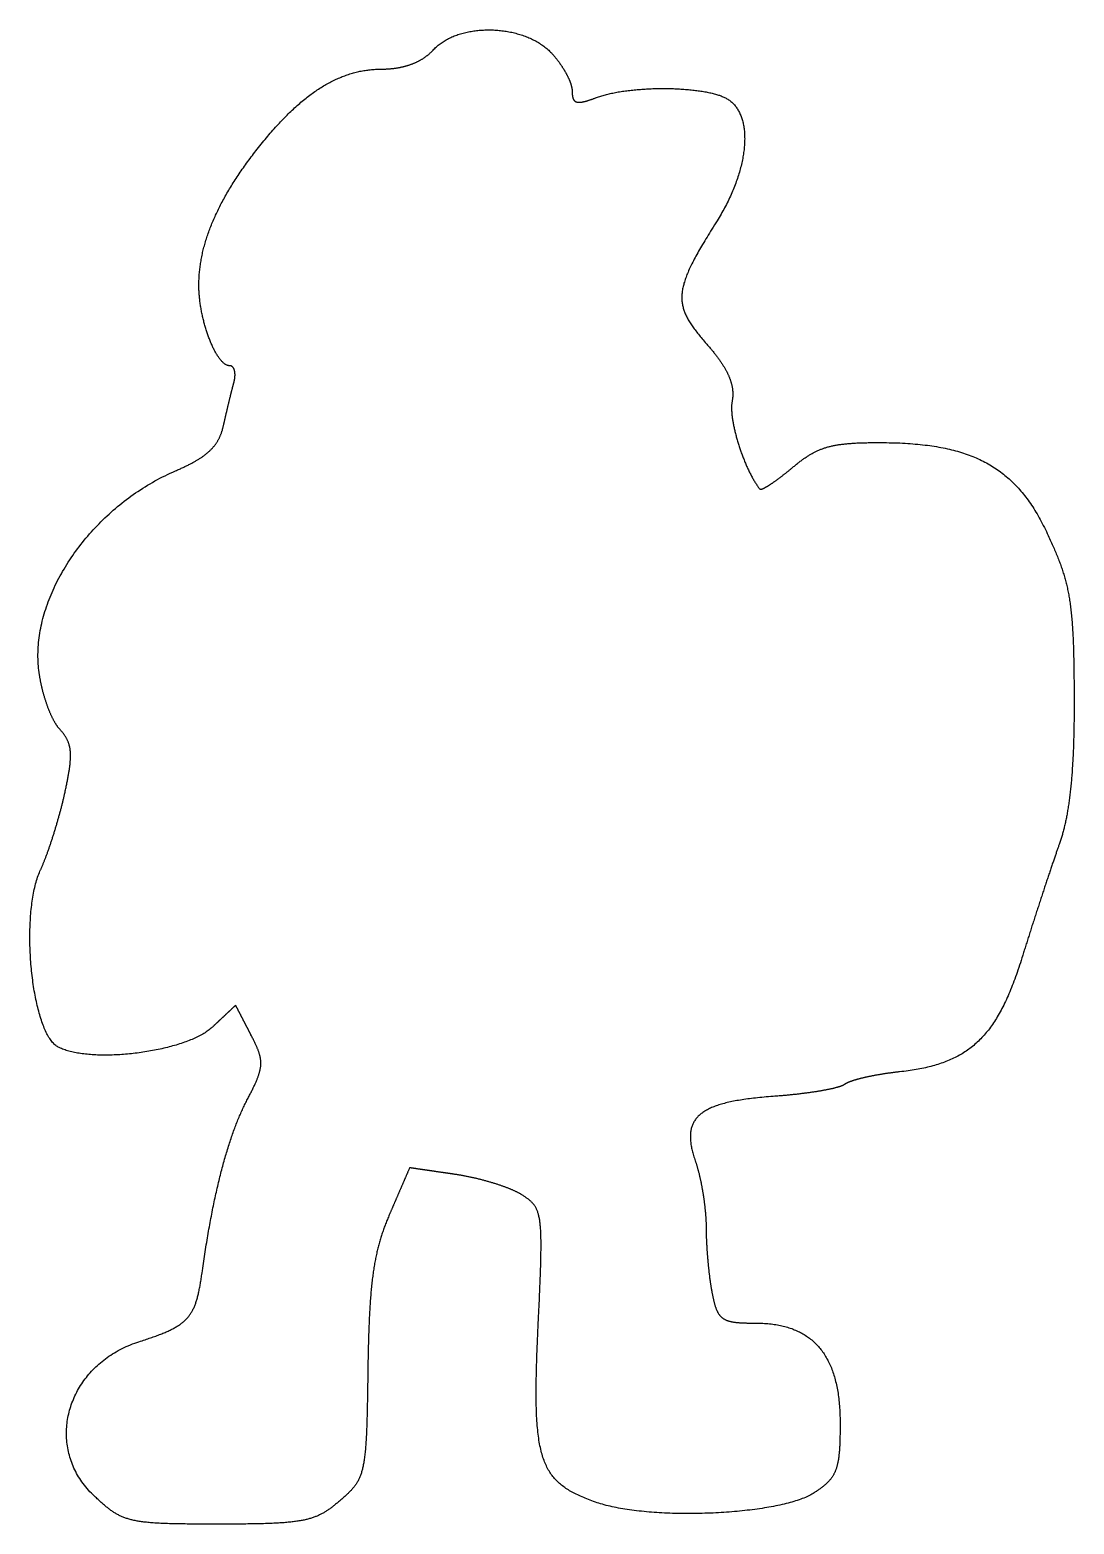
# Model space of a CAD drawing. Extents: x 106.2 to 144.7, y 114.2 to 169.2.
import ezdxf

# ---------------------------------------------------------------- set-up
doc = ezdxf.new("R2010")
doc.units = 0
doc.layers.get('0').update_dxf_attribs({"linetype": 'CONTINUOUS'})

msp = doc.modelspace()

# ---------------------------------------------------------------- linework, layer by layer
at = {"color": 7}
msp.add_lwpolyline([(108.602, 115.181), (108.602, 115.181)], close=True, dxfattribs=at)
msp.add_polyline3d([(108.602, 115.181, 0), (108.543, 115.237, 0), (108.486, 115.294, 0), (108.431, 115.351, 0), (108.378, 115.409, 0), (108.326, 115.468, 0), (108.276, 115.528, 0), (108.228, 115.589, 0), (108.182, 115.65, 0), (108.137, 115.711, 0), (108.094, 115.773, 0), (108.053, 115.836, 0), (108.014, 115.9, 0), (107.976, 115.963, 0), (107.94, 116.028, 0), (107.906, 116.093, 0), (107.873, 116.158, 0), (107.842, 116.224, 0), (107.813, 116.29, 0), (107.785, 116.356, 0), (107.759, 116.423, 0), (107.735, 116.491, 0), (107.712, 116.558, 0), (107.691, 116.626, 0), (107.672, 116.694, 0), (107.654, 116.763, 0), (107.638, 116.831, 0), (107.623, 116.9, 0), (107.61, 116.969, 0), (107.599, 117.039, 0), (107.59, 117.108, 0), (107.581, 117.177, 0), (107.575, 117.247, 0), (107.57, 117.317, 0), (107.567, 117.386, 0), (107.565, 117.456, 0), (107.565, 117.526, 0), (107.566, 117.595, 0), (107.569, 117.665, 0), (107.573, 117.735, 0), (107.579, 117.804, 0), (107.587, 117.874, 0), (107.596, 117.943, 0), (107.606, 118.012, 0), (107.618, 118.081, 0), (107.632, 118.15, 0), (107.647, 118.218, 0), (107.663, 118.286, 0), (107.681, 118.354, 0), (107.701, 118.422, 0), (107.722, 118.489, 0), (107.744, 118.556, 0), (107.768, 118.623, 0), (107.794, 118.689, 0), (107.82, 118.755, 0), (107.848, 118.821, 0), (107.878, 118.886, 0), (107.909, 118.95, 0), (107.942, 119.014, 0), (107.976, 119.078, 0), (108.011, 119.141, 0), (108.048, 119.203, 0), (108.086, 119.265, 0), (108.125, 119.326, 0), (108.166, 119.387, 0), (108.208, 119.447, 0), (108.252, 119.506, 0), (108.297, 119.564, 0), (108.343, 119.622, 0), (108.391, 119.679, 0), (108.44, 119.735, 0), (108.49, 119.791, 0), (108.542, 119.846, 0), (108.595, 119.899, 0), (108.649, 119.952, 0), (108.705, 120.004, 0), (108.762, 120.056, 0), (108.82, 120.106, 0), (108.879, 120.155, 0), (108.94, 120.204, 0), (109.002, 120.251, 0), (109.066, 120.297, 0), (109.13, 120.342, 0), (109.196, 120.387, 0), (109.263, 120.43, 0), (109.331, 120.472, 0), (109.401, 120.512, 0), (109.472, 120.552, 0), (109.544, 120.591, 0), (109.617, 120.628, 0), (109.692, 120.664, 0), (109.767, 120.699, 0), (109.844, 120.732, 0), (109.922, 120.765, 0), (110.001, 120.796, 0), (110.082, 120.825, 0), (110.164, 120.853, 0), (110.236, 120.877, 0), (110.294, 120.896, 0), (110.35, 120.914, 0), (110.406, 120.932, 0), (110.46, 120.951, 0), (110.513, 120.968, 0), (110.566, 120.986, 0), (110.617, 121.004, 0), (110.668, 121.021, 0), (110.717, 121.038, 0), (110.766, 121.055, 0), (110.813, 121.073, 0), (110.86, 121.089, 0), (110.905, 121.106, 0), (110.95, 121.123, 0), (110.994, 121.14, 0), (111.037, 121.157, 0), (111.079, 121.173, 0), (111.12, 121.19, 0), (111.161, 121.207, 0), (111.2, 121.223, 0), (111.239, 121.24, 0), (111.277, 121.257, 0), (111.314, 121.273, 0), (111.35, 121.29, 0), (111.385, 121.307, 0), (111.42, 121.324, 0), (111.454, 121.341, 0), (111.487, 121.358, 0), (111.519, 121.375, 0), (111.551, 121.393, 0), (111.582, 121.41, 0), (111.612, 121.428, 0), (111.642, 121.446, 0), (111.671, 121.464, 0), (111.699, 121.482, 0), (111.726, 121.5, 0), (111.753, 121.519, 0), (111.779, 121.538, 0), (111.805, 121.557, 0), (111.829, 121.576, 0), (111.854, 121.595, 0), (111.877, 121.615, 0), (111.9, 121.635, 0), (111.923, 121.656, 0), (111.945, 121.676, 0), (111.966, 121.697, 0), (111.987, 121.718, 0), (112.007, 121.74, 0), (112.027, 121.762, 0), (112.046, 121.784, 0), (112.065, 121.807, 0), (112.083, 121.83, 0), (112.101, 121.854, 0), (112.118, 121.878, 0), (112.135, 121.902, 0), (112.151, 121.927, 0), (112.167, 121.952, 0), (112.182, 121.978, 0), (112.198, 122.004, 0), (112.212, 122.031, 0), (112.226, 122.058, 0), (112.24, 122.085, 0), (112.254, 122.114, 0), (112.267, 122.142, 0), (112.28, 122.172, 0), (112.292, 122.201, 0), (112.304, 122.232, 0), (112.316, 122.263, 0), (112.328, 122.294, 0), (112.339, 122.326, 0), (112.35, 122.359, 0), (112.36, 122.392, 0), (112.371, 122.427, 0), (112.381, 122.461, 0), (112.391, 122.497, 0), (112.4, 122.533, 0), (112.41, 122.569, 0), (112.419, 122.607, 0), (112.428, 122.645, 0), (112.437, 122.684, 0), (112.446, 122.723, 0), (112.454, 122.763, 0), (112.462, 122.805, 0), (112.471, 122.846, 0), (112.479, 122.889, 0), (112.487, 122.932, 0), (112.494, 122.977, 0), (112.502, 123.022, 0), (112.51, 123.068, 0), (112.517, 123.114, 0), (112.525, 123.162, 0), (112.532, 123.21, 0), (112.54, 123.26, 0), (112.547, 123.31, 0), (112.555, 123.361, 0), (112.562, 123.413, 0), (112.574, 123.496, 0), (112.586, 123.585, 0), (112.599, 123.674, 0), (112.612, 123.763, 0), (112.625, 123.851, 0), (112.638, 123.938, 0), (112.652, 124.025, 0), (112.665, 124.111, 0), (112.678, 124.197, 0), (112.692, 124.283, 0), (112.705, 124.368, 0), (112.719, 124.452, 0), (112.733, 124.536, 0), (112.746, 124.619, 0), (112.76, 124.702, 0), (112.774, 124.784, 0), (112.789, 124.866, 0), (112.803, 124.948, 0), (112.817, 125.028, 0), (112.831, 125.109, 0), (112.846, 125.188, 0), (112.86, 125.268, 0), (112.875, 125.346, 0), (112.89, 125.425, 0), (112.905, 125.503, 0), (112.92, 125.58, 0), (112.935, 125.657, 0), (112.95, 125.733, 0), (112.965, 125.808, 0), (112.98, 125.884, 0), (112.996, 125.958, 0), (113.011, 126.033, 0), (113.027, 126.106, 0), (113.042, 126.18, 0), (113.058, 126.252, 0), (113.074, 126.324, 0), (113.09, 126.396, 0), (113.106, 126.467, 0), (113.122, 126.538, 0), (113.138, 126.608, 0), (113.155, 126.678, 0), (113.171, 126.747, 0), (113.188, 126.816, 0), (113.204, 126.884, 0), (113.221, 126.951, 0), (113.238, 127.018, 0), (113.255, 127.085, 0), (113.272, 127.151, 0), (113.289, 127.217, 0), (113.306, 127.282, 0), (113.323, 127.347, 0), (113.341, 127.411, 0), (113.358, 127.474, 0), (113.376, 127.537, 0), (113.393, 127.6, 0), (113.411, 127.662, 0), (113.429, 127.724, 0), (113.447, 127.785, 0), (113.465, 127.845, 0), (113.483, 127.906, 0), (113.501, 127.965, 0), (113.519, 128.024, 0), (113.538, 128.083, 0), (113.556, 128.141, 0), (113.575, 128.198, 0), (113.593, 128.256, 0), (113.612, 128.312, 0), (113.631, 128.368, 0), (113.65, 128.424, 0), (113.669, 128.479, 0), (113.688, 128.533, 0), (113.707, 128.587, 0), (113.727, 128.641, 0), (113.746, 128.694, 0), (113.765, 128.747, 0), (113.785, 128.799, 0), (113.805, 128.85, 0), (113.824, 128.901, 0), (113.844, 128.952, 0), (113.864, 129.002, 0), (113.884, 129.052, 0), (113.905, 129.101, 0), (113.925, 129.149, 0), (113.945, 129.197, 0), (113.966, 129.245, 0), (113.986, 129.292, 0), (114.007, 129.339, 0), (114.028, 129.385, 0), (114.048, 129.43, 0), (114.069, 129.475, 0), (114.09, 129.52, 0), (114.111, 129.564, 0), (114.133, 129.608, 0), (114.154, 129.651, 0), (114.175, 129.693, 0), (114.197, 129.735, 0), (114.218, 129.777, 0), (114.238, 129.815, 0), (114.258, 129.853, 0), (114.277, 129.89, 0), (114.296, 129.927, 0), (114.315, 129.963, 0), (114.333, 129.998, 0), (114.35, 130.033, 0), (114.367, 130.067, 0), (114.384, 130.101, 0), (114.401, 130.133, 0), (114.417, 130.166, 0), (114.432, 130.198, 0), (114.447, 130.229, 0), (114.462, 130.259, 0), (114.477, 130.29, 0), (114.49, 130.319, 0), (114.504, 130.348, 0), (114.517, 130.377, 0), (114.53, 130.405, 0), (114.542, 130.433, 0), (114.554, 130.46, 0), (114.566, 130.487, 0), (114.577, 130.514, 0), (114.588, 130.54, 0), (114.598, 130.565, 0), (114.608, 130.591, 0), (114.618, 130.615, 0), (114.627, 130.64, 0), (114.636, 130.664, 0), (114.644, 130.688, 0), (114.652, 130.712, 0), (114.659, 130.735, 0), (114.667, 130.758, 0), (114.673, 130.781, 0), (114.68, 130.803, 0), (114.686, 130.825, 0), (114.692, 130.847, 0), (114.697, 130.869, 0), (114.702, 130.89, 0), (114.706, 130.912, 0), (114.71, 130.933, 0), (114.714, 130.954, 0), (114.717, 130.975, 0), (114.72, 130.995, 0), (114.723, 131.016, 0), (114.725, 131.036, 0), (114.727, 131.056, 0), (114.728, 131.077, 0), (114.729, 131.097, 0), (114.73, 131.117, 0), (114.73, 131.137, 0), (114.73, 131.157, 0), (114.73, 131.176, 0), (114.729, 131.196, 0), (114.728, 131.216, 0), (114.726, 131.236, 0), (114.724, 131.256, 0), (114.722, 131.276, 0), (114.719, 131.296, 0), (114.716, 131.316, 0), (114.713, 131.336, 0), (114.709, 131.356, 0), (114.705, 131.377, 0), (114.7, 131.397, 0), (114.695, 131.418, 0), (114.69, 131.438, 0), (114.684, 131.459, 0), (114.678, 131.48, 0), (114.672, 131.501, 0), (114.665, 131.523, 0), (114.658, 131.544, 0), (114.651, 131.566, 0), (114.643, 131.588, 0), (114.635, 131.61, 0), (114.626, 131.633, 0), (114.617, 131.655, 0), (114.608, 131.678, 0), (114.598, 131.702, 0), (114.589, 131.725, 0), (114.578, 131.749, 0), (114.568, 131.774, 0), (114.557, 131.798, 0), (114.545, 131.823, 0), (114.533, 131.849, 0), (114.521, 131.874, 0), (114.509, 131.901, 0), (114.496, 131.927, 0), (114.483, 131.954, 0), (114.47, 131.982, 0), (114.456, 132.009, 0), (114.442, 132.038, 0), (114.427, 132.067, 0), (114.412, 132.096, 0), (114.397, 132.126, 0), (114.382, 132.156, 0), (114.366, 132.187, 0), (114.356, 132.206, 0), (114.35, 132.217, 0), (114.344, 132.228, 0), (114.339, 132.239, 0), (114.333, 132.25, 0), (114.327, 132.261, 0), (114.321, 132.273, 0), (114.315, 132.284, 0), (114.31, 132.295, 0), (114.304, 132.306, 0), (114.298, 132.317, 0), (114.292, 132.329, 0), (114.286, 132.34, 0), (114.281, 132.351, 0), (114.275, 132.362, 0), (114.269, 132.373, 0), (114.263, 132.384, 0), (114.258, 132.396, 0), (114.252, 132.407, 0), (114.246, 132.418, 0), (114.24, 132.429, 0), (114.234, 132.44, 0), (114.229, 132.452, 0), (114.223, 132.463, 0), (114.217, 132.474, 0), (114.211, 132.485, 0), (114.206, 132.496, 0), (114.2, 132.507, 0), (114.194, 132.519, 0), (114.188, 132.53, 0), (114.182, 132.541, 0), (114.177, 132.552, 0), (114.171, 132.563, 0), (114.165, 132.574, 0), (114.159, 132.586, 0), (114.154, 132.597, 0), (114.148, 132.608, 0), (114.142, 132.619, 0), (114.136, 132.63, 0), (114.13, 132.642, 0), (114.125, 132.653, 0), (114.119, 132.664, 0), (114.113, 132.675, 0), (114.107, 132.686, 0), (114.102, 132.697, 0), (114.096, 132.709, 0), (114.09, 132.72, 0), (114.084, 132.731, 0), (114.078, 132.742, 0), (114.073, 132.753, 0), (114.067, 132.765, 0), (114.061, 132.776, 0), (114.055, 132.787, 0), (114.049, 132.798, 0), (114.044, 132.809, 0), (114.038, 132.82, 0), (114.032, 132.832, 0), (114.026, 132.843, 0), (114.021, 132.854, 0), (114.015, 132.865, 0), (114.009, 132.876, 0), (114.003, 132.887, 0), (113.997, 132.899, 0), (113.992, 132.91, 0), (113.986, 132.921, 0), (113.98, 132.932, 0), (113.974, 132.943, 0), (113.969, 132.955, 0), (113.963, 132.966, 0), (113.957, 132.977, 0), (113.951, 132.988, 0), (113.945, 132.999, 0), (113.94, 133.01, 0), (113.934, 133.022, 0), (113.928, 133.033, 0), (113.922, 133.044, 0), (113.917, 133.055, 0), (113.911, 133.066, 0), (113.905, 133.078, 0), (113.899, 133.089, 0), (113.893, 133.1, 0), (113.888, 133.111, 0), (113.882, 133.122, 0), (113.876, 133.133, 0), (113.87, 133.145, 0), (113.865, 133.156, 0), (113.859, 133.167, 0), (113.853, 133.178, 0), (113.847, 133.189, 0), (113.841, 133.2, 0), (113.836, 133.212, 0), (113.83, 133.223, 0), (113.824, 133.234, 0), (113.818, 133.245, 0), (113.812, 133.256, 0), (113.807, 133.268, 0), (113.801, 133.278, 0), (113.792, 133.27, 0), (113.783, 133.262, 0), (113.774, 133.253, 0), (113.765, 133.245, 0), (113.756, 133.237, 0), (113.747, 133.228, 0), (113.739, 133.22, 0), (113.73, 133.211, 0), (113.721, 133.203, 0), (113.712, 133.195, 0), (113.703, 133.186, 0), (113.694, 133.178, 0), (113.685, 133.17, 0), (113.676, 133.161, 0), (113.667, 133.153, 0), (113.659, 133.145, 0), (113.65, 133.136, 0), (113.641, 133.128, 0), (113.632, 133.12, 0), (113.623, 133.111, 0), (113.614, 133.103, 0), (113.605, 133.094, 0), (113.596, 133.086, 0), (113.587, 133.078, 0), (113.578, 133.069, 0), (113.57, 133.061, 0), (113.561, 133.053, 0), (113.552, 133.044, 0), (113.543, 133.036, 0), (113.534, 133.028, 0), (113.525, 133.019, 0), (113.516, 133.011, 0), (113.507, 133.003, 0), (113.498, 132.994, 0), (113.49, 132.986, 0), (113.481, 132.978, 0), (113.472, 132.969, 0), (113.463, 132.961, 0), (113.454, 132.952, 0), (113.445, 132.944, 0), (113.436, 132.936, 0), (113.427, 132.927, 0), (113.418, 132.919, 0), (113.409, 132.911, 0), (113.401, 132.902, 0), (113.392, 132.894, 0), (113.383, 132.886, 0), (113.374, 132.877, 0), (113.365, 132.869, 0), (113.356, 132.861, 0), (113.347, 132.852, 0), (113.338, 132.844, 0), (113.329, 132.835, 0), (113.32, 132.827, 0), (113.312, 132.819, 0), (113.303, 132.81, 0), (113.294, 132.802, 0), (113.285, 132.794, 0), (113.276, 132.785, 0), (113.267, 132.777, 0), (113.258, 132.769, 0), (113.249, 132.76, 0), (113.24, 132.752, 0), (113.232, 132.744, 0), (113.223, 132.735, 0), (113.214, 132.727, 0), (113.205, 132.718, 0), (113.196, 132.71, 0), (113.187, 132.702, 0), (113.178, 132.693, 0), (113.169, 132.685, 0), (113.16, 132.677, 0), (113.151, 132.668, 0), (113.143, 132.66, 0), (113.134, 132.652, 0), (113.125, 132.643, 0), (113.116, 132.635, 0), (113.107, 132.627, 0), (113.098, 132.618, 0), (113.089, 132.61, 0), (113.08, 132.601, 0), (113.071, 132.593, 0), (113.063, 132.585, 0), (113.054, 132.576, 0), (113.045, 132.568, 0), (113.036, 132.56, 0), (113.027, 132.551, 0), (113.018, 132.543, 0), (113.009, 132.535, 0), (113, 132.526, 0), (112.991, 132.518, 0), (112.982, 132.51, 0), (112.974, 132.501, 0), (112.965, 132.493, 0), (112.956, 132.484, 0), (112.947, 132.476, 0), (112.929, 132.459, 0), (112.897, 132.431, 0), (112.863, 132.403, 0), (112.828, 132.375, 0), (112.791, 132.347, 0), (112.753, 132.32, 0), (112.714, 132.293, 0), (112.673, 132.267, 0), (112.63, 132.241, 0), (112.587, 132.215, 0), (112.542, 132.19, 0), (112.495, 132.164, 0), (112.448, 132.14, 0), (112.399, 132.115, 0), (112.349, 132.091, 0), (112.298, 132.068, 0), (112.245, 132.044, 0), (112.192, 132.021, 0), (112.138, 131.999, 0), (112.082, 131.977, 0), (112.026, 131.955, 0), (111.968, 131.933, 0), (111.91, 131.912, 0), (111.851, 131.892, 0), (111.791, 131.872, 0), (111.73, 131.852, 0), (111.668, 131.832, 0), (111.606, 131.813, 0), (111.542, 131.795, 0), (111.478, 131.777, 0), (111.414, 131.759, 0), (111.348, 131.742, 0), (111.283, 131.725, 0), (111.216, 131.708, 0), (111.149, 131.692, 0), (111.082, 131.677, 0), (111.014, 131.662, 0), (110.945, 131.647, 0), (110.876, 131.633, 0), (110.807, 131.619, 0), (110.737, 131.606, 0), (110.667, 131.593, 0), (110.597, 131.581, 0), (110.527, 131.569, 0), (110.456, 131.558, 0), (110.385, 131.547, 0), (110.314, 131.537, 0), (110.243, 131.527, 0), (110.171, 131.518, 0), (110.1, 131.509, 0), (110.029, 131.5, 0), (109.957, 131.493, 0), (109.886, 131.485, 0), (109.815, 131.479, 0), (109.743, 131.472, 0), (109.672, 131.467, 0), (109.601, 131.461, 0), (109.531, 131.457, 0), (109.46, 131.453, 0), (109.39, 131.449, 0), (109.32, 131.446, 0), (109.25, 131.444, 0), (109.181, 131.442, 0), (109.112, 131.44, 0), (109.043, 131.44, 0), (108.975, 131.439, 0), (108.908, 131.44, 0), (108.84, 131.441, 0), (108.774, 131.442, 0), (108.708, 131.444, 0), (108.643, 131.447, 0), (108.578, 131.45, 0), (108.514, 131.454, 0), (108.45, 131.459, 0), (108.388, 131.464, 0), (108.326, 131.47, 0), (108.265, 131.476, 0), (108.205, 131.483, 0), (108.145, 131.49, 0), (108.087, 131.499, 0), (108.029, 131.508, 0), (107.973, 131.517, 0), (107.917, 131.527, 0), (107.863, 131.538, 0), (107.809, 131.549, 0), (107.757, 131.561, 0), (107.705, 131.574, 0), (107.655, 131.587, 0), (107.606, 131.602, 0), (107.559, 131.616, 0), (107.512, 131.632, 0), (107.467, 131.648, 0), (107.423, 131.664, 0), (107.38, 131.682, 0), (107.339, 131.7, 0), (107.3, 131.719, 0), (107.261, 131.738, 0), (107.23, 131.756, 0), (107.2, 131.776, 0), (107.17, 131.798, 0), (107.141, 131.822, 0), (107.112, 131.848, 0), (107.083, 131.877, 0), (107.055, 131.908, 0), (107.027, 131.941, 0), (107, 131.976, 0), (106.973, 132.014, 0), (106.946, 132.053, 0), (106.92, 132.095, 0), (106.894, 132.138, 0), (106.869, 132.183, 0), (106.844, 132.23, 0), (106.82, 132.279, 0), (106.795, 132.33, 0), (106.772, 132.382, 0), (106.748, 132.436, 0), (106.726, 132.492, 0), (106.703, 132.549, 0), (106.681, 132.608, 0), (106.66, 132.668, 0), (106.639, 132.73, 0), (106.618, 132.793, 0), (106.598, 132.858, 0), (106.578, 132.924, 0), (106.559, 132.991, 0), (106.54, 133.06, 0), (106.522, 133.129, 0), (106.504, 133.2, 0), (106.487, 133.272, 0), (106.47, 133.345, 0), (106.454, 133.419, 0), (106.438, 133.494, 0), (106.423, 133.57, 0), (106.408, 133.647, 0), (106.394, 133.725, 0), (106.38, 133.804, 0), (106.367, 133.883, 0), (106.354, 133.963, 0), (106.342, 134.044, 0), (106.33, 134.125, 0), (106.319, 134.207, 0), (106.308, 134.29, 0), (106.298, 134.373, 0), (106.289, 134.457, 0), (106.28, 134.541, 0), (106.272, 134.625, 0), (106.264, 134.71, 0), (106.257, 134.795, 0), (106.25, 134.88, 0), (106.244, 134.965, 0), (106.238, 135.051, 0), (106.233, 135.137, 0), (106.229, 135.222, 0), (106.225, 135.308, 0), (106.222, 135.394, 0), (106.22, 135.48, 0), (106.218, 135.566, 0), (106.216, 135.651, 0), (106.216, 135.736, 0), (106.216, 135.822, 0), (106.216, 135.906, 0), (106.217, 135.991, 0), (106.219, 136.075, 0), (106.222, 136.159, 0), (106.225, 136.242, 0), (106.228, 136.325, 0), (106.233, 136.407, 0), (106.238, 136.489, 0), (106.244, 136.57, 0), (106.25, 136.651, 0), (106.257, 136.731, 0), (106.265, 136.81, 0), (106.273, 136.888, 0), (106.282, 136.965, 0), (106.292, 137.042, 0), (106.302, 137.117, 0), (106.313, 137.192, 0), (106.325, 137.266, 0), (106.338, 137.338, 0), (106.351, 137.41, 0), (106.365, 137.48, 0), (106.379, 137.549, 0), (106.395, 137.617, 0), (106.411, 137.684, 0), (106.428, 137.749, 0), (106.445, 137.813, 0), (106.464, 137.876, 0), (106.483, 137.937, 0), (106.502, 137.996, 0), (106.523, 138.055, 0), (106.544, 138.111, 0), (106.566, 138.166, 0), (106.589, 138.219, 0), (106.609, 138.264, 0), (106.618, 138.283, 0), (106.627, 138.303, 0), (106.636, 138.323, 0), (106.645, 138.344, 0), (106.655, 138.365, 0), (106.664, 138.386, 0), (106.673, 138.408, 0), (106.683, 138.431, 0), (106.692, 138.453, 0), (106.702, 138.476, 0), (106.711, 138.5, 0), (106.721, 138.523, 0), (106.731, 138.547, 0), (106.741, 138.572, 0), (106.75, 138.596, 0), (106.76, 138.622, 0), (106.77, 138.647, 0), (106.78, 138.673, 0), (106.79, 138.699, 0), (106.8, 138.725, 0), (106.81, 138.751, 0), (106.82, 138.778, 0), (106.83, 138.805, 0), (106.84, 138.833, 0), (106.85, 138.861, 0), (106.861, 138.888, 0), (106.871, 138.917, 0), (106.881, 138.945, 0), (106.891, 138.974, 0), (106.901, 139.003, 0), (106.912, 139.032, 0), (106.922, 139.061, 0), (106.932, 139.091, 0), (106.942, 139.12, 0), (106.953, 139.15, 0), (106.963, 139.181, 0), (106.973, 139.211, 0), (106.984, 139.241, 0), (106.994, 139.272, 0), (107.004, 139.303, 0), (107.014, 139.334, 0), (107.025, 139.365, 0), (107.035, 139.397, 0), (107.045, 139.428, 0), (107.055, 139.46, 0), (107.065, 139.491, 0), (107.076, 139.523, 0), (107.086, 139.555, 0), (107.096, 139.587, 0), (107.106, 139.619, 0), (107.116, 139.652, 0), (107.126, 139.684, 0), (107.136, 139.717, 0), (107.146, 139.749, 0), (107.156, 139.782, 0), (107.166, 139.814, 0), (107.175, 139.847, 0), (107.185, 139.88, 0), (107.195, 139.912, 0), (107.205, 139.945, 0), (107.214, 139.978, 0), (107.224, 140.011, 0), (107.233, 140.044, 0), (107.243, 140.077, 0), (107.252, 140.11, 0), (107.262, 140.142, 0), (107.271, 140.175, 0), (107.28, 140.208, 0), (107.289, 140.241, 0), (107.298, 140.274, 0), (107.307, 140.306, 0), (107.316, 140.339, 0), (107.325, 140.372, 0), (107.334, 140.404, 0), (107.343, 140.437, 0), (107.351, 140.469, 0), (107.36, 140.502, 0), (107.368, 140.534, 0), (107.377, 140.566, 0), (107.385, 140.598, 0), (107.393, 140.63, 0), (107.401, 140.662, 0), (107.409, 140.694, 0), (107.417, 140.725, 0), (107.425, 140.757, 0), (107.433, 140.788, 0), (107.44, 140.82, 0), (107.448, 140.851, 0), (107.455, 140.881, 0), (107.462, 140.912, 0), (107.47, 140.943, 0), (107.477, 140.973, 0), (107.483, 141.003, 0), (107.49, 141.033, 0), (107.497, 141.063, 0), (107.504, 141.093, 0), (107.512, 141.132, 0), (107.522, 141.177, 0), (107.531, 141.221, 0), (107.54, 141.264, 0), (107.549, 141.306, 0), (107.558, 141.348, 0), (107.567, 141.39, 0), (107.575, 141.43, 0), (107.583, 141.47, 0), (107.591, 141.509, 0), (107.599, 141.548, 0), (107.606, 141.586, 0), (107.613, 141.623, 0), (107.62, 141.66, 0), (107.627, 141.696, 0), (107.633, 141.732, 0), (107.639, 141.767, 0), (107.645, 141.802, 0), (107.651, 141.835, 0), (107.656, 141.869, 0), (107.662, 141.902, 0), (107.667, 141.934, 0), (107.671, 141.966, 0), (107.676, 141.997, 0), (107.68, 142.028, 0), (107.684, 142.058, 0), (107.688, 142.088, 0), (107.692, 142.117, 0), (107.695, 142.146, 0), (107.698, 142.175, 0), (107.701, 142.202, 0), (107.703, 142.23, 0), (107.705, 142.257, 0), (107.707, 142.284, 0), (107.709, 142.31, 0), (107.711, 142.336, 0), (107.712, 142.361, 0), (107.713, 142.386, 0), (107.714, 142.411, 0), (107.714, 142.435, 0), (107.715, 142.459, 0), (107.715, 142.482, 0), (107.714, 142.505, 0), (107.714, 142.528, 0), (107.713, 142.551, 0), (107.712, 142.573, 0), (107.711, 142.595, 0), (107.709, 142.616, 0), (107.708, 142.637, 0), (107.706, 142.658, 0), (107.703, 142.679, 0), (107.701, 142.699, 0), (107.698, 142.719, 0), (107.695, 142.739, 0), (107.691, 142.759, 0), (107.688, 142.778, 0), (107.684, 142.797, 0), (107.68, 142.816, 0), (107.675, 142.835, 0), (107.67, 142.853, 0), (107.665, 142.872, 0), (107.66, 142.89, 0), (107.655, 142.908, 0), (107.649, 142.925, 0), (107.643, 142.943, 0), (107.636, 142.96, 0), (107.63, 142.978, 0), (107.623, 142.995, 0), (107.616, 143.012, 0), (107.608, 143.029, 0), (107.6, 143.046, 0), (107.592, 143.062, 0), (107.584, 143.079, 0), (107.576, 143.095, 0), (107.567, 143.112, 0), (107.558, 143.128, 0), (107.548, 143.144, 0), (107.538, 143.161, 0), (107.528, 143.177, 0), (107.518, 143.193, 0), (107.508, 143.209, 0), (107.497, 143.225, 0), (107.486, 143.241, 0), (107.474, 143.258, 0), (107.463, 143.274, 0), (107.451, 143.29, 0), (107.438, 143.306, 0), (107.426, 143.322, 0), (107.413, 143.339, 0), (107.4, 143.355, 0), (107.386, 143.371, 0), (107.373, 143.388, 0), (107.358, 143.404, 0), (107.344, 143.421, 0), (107.33, 143.437, 0), (107.315, 143.454, 0), (107.3, 143.471, 0), (107.29, 143.482, 0), (107.28, 143.494, 0), (107.27, 143.506, 0), (107.26, 143.518, 0), (107.25, 143.531, 0), (107.24, 143.544, 0), (107.23, 143.558, 0), (107.22, 143.572, 0), (107.21, 143.586, 0), (107.2, 143.6, 0), (107.19, 143.615, 0), (107.18, 143.631, 0), (107.17, 143.646, 0), (107.16, 143.662, 0), (107.15, 143.679, 0), (107.14, 143.695, 0), (107.13, 143.712, 0), (107.12, 143.73, 0), (107.11, 143.747, 0), (107.1, 143.765, 0), (107.09, 143.784, 0), (107.081, 143.802, 0), (107.071, 143.821, 0), (107.061, 143.84, 0), (107.051, 143.859, 0), (107.042, 143.879, 0), (107.032, 143.899, 0), (107.022, 143.919, 0), (107.013, 143.94, 0), (107.003, 143.96, 0), (106.994, 143.981, 0), (106.984, 144.003, 0), (106.975, 144.024, 0), (106.965, 144.046, 0), (106.956, 144.068, 0), (106.947, 144.09, 0), (106.937, 144.112, 0), (106.928, 144.135, 0), (106.919, 144.158, 0), (106.91, 144.181, 0), (106.901, 144.204, 0), (106.892, 144.227, 0), (106.883, 144.251, 0), (106.874, 144.275, 0), (106.865, 144.298, 0), (106.857, 144.323, 0), (106.848, 144.347, 0), (106.84, 144.371, 0), (106.831, 144.396, 0), (106.823, 144.421, 0), (106.814, 144.446, 0), (106.806, 144.471, 0), (106.798, 144.496, 0), (106.79, 144.521, 0), (106.782, 144.547, 0), (106.774, 144.572, 0), (106.766, 144.598, 0), (106.758, 144.624, 0), (106.75, 144.65, 0), (106.743, 144.676, 0), (106.735, 144.702, 0), (106.728, 144.728, 0), (106.721, 144.755, 0), (106.713, 144.781, 0), (106.706, 144.808, 0), (106.699, 144.834, 0), (106.692, 144.861, 0), (106.686, 144.887, 0), (106.679, 144.914, 0), (106.672, 144.941, 0), (106.666, 144.968, 0), (106.659, 144.995, 0), (106.653, 145.022, 0), (106.647, 145.049, 0), (106.641, 145.076, 0), (106.635, 145.103, 0), (106.629, 145.13, 0), (106.624, 145.157, 0), (106.618, 145.184, 0), (106.613, 145.211, 0), (106.608, 145.238, 0), (106.602, 145.265, 0), (106.597, 145.292, 0), (106.593, 145.319, 0), (106.588, 145.346, 0), (106.583, 145.373, 0), (106.579, 145.4, 0), (106.574, 145.427, 0), (106.57, 145.453, 0), (106.566, 145.48, 0), (106.562, 145.507, 0), (106.559, 145.534, 0), (106.555, 145.56, 0), (106.552, 145.587, 0), (106.548, 145.613, 0), (106.545, 145.64, 0), (106.539, 145.692, 0), (106.531, 145.777, 0), (106.525, 145.863, 0), (106.52, 145.948, 0), (106.517, 146.034, 0), (106.515, 146.121, 0), (106.515, 146.207, 0), (106.517, 146.294, 0), (106.52, 146.381, 0), (106.525, 146.468, 0), (106.531, 146.556, 0), (106.539, 146.643, 0), (106.548, 146.731, 0), (106.559, 146.819, 0), (106.571, 146.907, 0), (106.585, 146.995, 0), (106.6, 147.083, 0), (106.617, 147.171, 0), (106.635, 147.26, 0), (106.654, 147.348, 0), (106.675, 147.436, 0), (106.697, 147.525, 0), (106.721, 147.613, 0), (106.746, 147.701, 0), (106.773, 147.789, 0), (106.801, 147.878, 0), (106.83, 147.966, 0), (106.861, 148.054, 0), (106.893, 148.142, 0), (106.926, 148.229, 0), (106.961, 148.317, 0), (106.996, 148.405, 0), (107.034, 148.492, 0), (107.072, 148.579, 0), (107.112, 148.666, 0), (107.153, 148.753, 0), (107.195, 148.839, 0), (107.238, 148.925, 0), (107.283, 149.011, 0), (107.329, 149.097, 0), (107.376, 149.182, 0), (107.424, 149.267, 0), (107.474, 149.352, 0), (107.524, 149.436, 0), (107.576, 149.52, 0), (107.629, 149.603, 0), (107.683, 149.687, 0), (107.738, 149.769, 0), (107.794, 149.852, 0), (107.852, 149.933, 0), (107.91, 150.015, 0), (107.97, 150.096, 0), (108.03, 150.176, 0), (108.092, 150.256, 0), (108.155, 150.335, 0), (108.219, 150.414, 0), (108.283, 150.492, 0), (108.349, 150.57, 0), (108.416, 150.647, 0), (108.484, 150.723, 0), (108.552, 150.799, 0), (108.622, 150.874, 0), (108.693, 150.949, 0), (108.764, 151.023, 0), (108.837, 151.096, 0), (108.91, 151.168, 0), (108.985, 151.24, 0), (109.06, 151.311, 0), (109.136, 151.381, 0), (109.213, 151.45, 0), (109.291, 151.519, 0), (109.369, 151.587, 0), (109.449, 151.654, 0), (109.529, 151.72, 0), (109.611, 151.785, 0), (109.693, 151.849, 0), (109.775, 151.913, 0), (109.859, 151.975, 0), (109.943, 152.037, 0), (110.029, 152.098, 0), (110.114, 152.158, 0), (110.201, 152.216, 0), (110.288, 152.274, 0), (110.376, 152.331, 0), (110.465, 152.387, 0), (110.555, 152.442, 0), (110.645, 152.495, 0), (110.736, 152.548, 0), (110.827, 152.599, 0), (110.919, 152.65, 0), (111.012, 152.699, 0), (111.105, 152.747, 0), (111.2, 152.794, 0), (111.294, 152.84, 0), (111.389, 152.885, 0), (111.485, 152.928, 0), (111.582, 152.971, 0), (111.626, 152.99, 0), (111.661, 153.005, 0), (111.696, 153.02, 0), (111.73, 153.036, 0), (111.764, 153.051, 0), (111.797, 153.066, 0), (111.83, 153.081, 0), (111.862, 153.096, 0), (111.894, 153.111, 0), (111.926, 153.126, 0), (111.957, 153.14, 0), (111.988, 153.155, 0), (112.018, 153.17, 0), (112.048, 153.185, 0), (112.077, 153.2, 0), (112.106, 153.215, 0), (112.135, 153.229, 0), (112.163, 153.244, 0), (112.191, 153.259, 0), (112.218, 153.274, 0), (112.245, 153.289, 0), (112.272, 153.303, 0), (112.298, 153.318, 0), (112.324, 153.333, 0), (112.349, 153.348, 0), (112.374, 153.363, 0), (112.399, 153.378, 0), (112.423, 153.392, 0), (112.447, 153.407, 0), (112.47, 153.422, 0), (112.494, 153.437, 0), (112.516, 153.452, 0), (112.539, 153.467, 0), (112.561, 153.482, 0), (112.583, 153.498, 0), (112.604, 153.513, 0), (112.625, 153.528, 0), (112.646, 153.543, 0), (112.666, 153.558, 0), (112.686, 153.574, 0), (112.705, 153.589, 0), (112.725, 153.605, 0), (112.744, 153.62, 0), (112.762, 153.636, 0), (112.781, 153.652, 0), (112.798, 153.667, 0), (112.816, 153.683, 0), (112.833, 153.699, 0), (112.85, 153.715, 0), (112.867, 153.731, 0), (112.883, 153.747, 0), (112.9, 153.763, 0), (112.915, 153.78, 0), (112.931, 153.796, 0), (112.946, 153.813, 0), (112.961, 153.829, 0), (112.975, 153.846, 0), (112.99, 153.863, 0), (113.004, 153.88, 0), (113.017, 153.897, 0), (113.031, 153.914, 0), (113.044, 153.931, 0), (113.057, 153.948, 0), (113.069, 153.966, 0), (113.082, 153.983, 0), (113.094, 154.001, 0), (113.105, 154.019, 0), (113.117, 154.037, 0), (113.128, 154.055, 0), (113.139, 154.073, 0), (113.15, 154.092, 0), (113.16, 154.11, 0), (113.171, 154.129, 0), (113.181, 154.148, 0), (113.19, 154.167, 0), (113.2, 154.186, 0), (113.209, 154.205, 0), (113.218, 154.224, 0), (113.227, 154.244, 0), (113.236, 154.264, 0), (113.244, 154.284, 0), (113.252, 154.304, 0), (113.26, 154.324, 0), (113.268, 154.344, 0), (113.275, 154.365, 0), (113.283, 154.386, 0), (113.29, 154.407, 0), (113.297, 154.428, 0), (113.303, 154.449, 0), (113.31, 154.471, 0), (113.316, 154.492, 0), (113.322, 154.514, 0), (113.328, 154.536, 0), (113.334, 154.559, 0), (113.339, 154.581, 0), (113.345, 154.604, 0), (113.35, 154.625, 0), (113.353, 154.642, 0), (113.357, 154.659, 0), (113.361, 154.677, 0), (113.365, 154.694, 0), (113.369, 154.711, 0), (113.373, 154.729, 0), (113.377, 154.746, 0), (113.381, 154.764, 0), (113.385, 154.782, 0), (113.389, 154.799, 0), (113.393, 154.817, 0), (113.397, 154.835, 0), (113.401, 154.853, 0), (113.405, 154.871, 0), (113.409, 154.89, 0), (113.414, 154.908, 0), (113.418, 154.926, 0), (113.422, 154.944, 0), (113.426, 154.963, 0), (113.431, 154.981, 0), (113.435, 155, 0), (113.439, 155.018, 0), (113.443, 155.037, 0), (113.448, 155.055, 0), (113.452, 155.074, 0), (113.456, 155.092, 0), (113.461, 155.111, 0), (113.465, 155.13, 0), (113.47, 155.148, 0), (113.474, 155.167, 0), (113.478, 155.185, 0), (113.483, 155.204, 0), (113.487, 155.223, 0), (113.491, 155.241, 0), (113.496, 155.26, 0), (113.5, 155.279, 0), (113.505, 155.297, 0), (113.509, 155.316, 0), (113.514, 155.334, 0), (113.518, 155.353, 0), (113.522, 155.371, 0), (113.527, 155.39, 0), (113.531, 155.408, 0), (113.536, 155.426, 0), (113.54, 155.445, 0), (113.544, 155.463, 0), (113.549, 155.481, 0), (113.553, 155.499, 0), (113.557, 155.517, 0), (113.562, 155.535, 0), (113.566, 155.553, 0), (113.57, 155.571, 0), (113.575, 155.588, 0), (113.579, 155.606, 0), (113.583, 155.624, 0), (113.588, 155.641, 0), (113.592, 155.659, 0), (113.596, 155.676, 0), (113.6, 155.693, 0), (113.605, 155.71, 0), (113.609, 155.727, 0), (113.613, 155.744, 0), (113.617, 155.761, 0), (113.621, 155.777, 0), (113.625, 155.794, 0), (113.629, 155.81, 0), (113.633, 155.826, 0), (113.637, 155.842, 0), (113.641, 155.858, 0), (113.645, 155.874, 0), (113.649, 155.89, 0), (113.653, 155.905, 0), (113.657, 155.921, 0), (113.661, 155.936, 0), (113.665, 155.951, 0), (113.668, 155.966, 0), (113.672, 155.98, 0), (113.676, 155.995, 0), (113.679, 156.009, 0), (113.683, 156.023, 0), (113.687, 156.037, 0), (113.69, 156.051, 0), (113.694, 156.065, 0), (113.697, 156.078, 0), (113.701, 156.091, 0), (113.704, 156.104, 0), (113.707, 156.117, 0), (113.711, 156.13, 0), (113.714, 156.142, 0), (113.717, 156.154, 0), (113.72, 156.166, 0), (113.723, 156.178, 0), (113.726, 156.189, 0), (113.729, 156.201, 0), (113.732, 156.212, 0), (113.735, 156.222, 0), (113.738, 156.233, 0), (113.741, 156.243, 0), (113.743, 156.254, 0), (113.746, 156.264, 0), (113.748, 156.275, 0), (113.751, 156.285, 0), (113.753, 156.295, 0), (113.755, 156.305, 0), (113.757, 156.316, 0), (113.759, 156.326, 0), (113.761, 156.336, 0), (113.763, 156.346, 0), (113.764, 156.356, 0), (113.766, 156.366, 0), (113.767, 156.375, 0), (113.769, 156.385, 0), (113.77, 156.395, 0), (113.771, 156.405, 0), (113.772, 156.414, 0), (113.773, 156.424, 0), (113.774, 156.433, 0), (113.774, 156.443, 0), (113.775, 156.452, 0), (113.776, 156.461, 0), (113.776, 156.47, 0), (113.777, 156.479, 0), (113.777, 156.488, 0), (113.777, 156.497, 0), (113.777, 156.506, 0), (113.777, 156.515, 0), (113.777, 156.524, 0), (113.777, 156.532, 0), (113.777, 156.541, 0), (113.776, 156.549, 0), (113.776, 156.558, 0), (113.775, 156.566, 0), (113.774, 156.574, 0), (113.774, 156.582, 0), (113.773, 156.59, 0), (113.772, 156.598, 0), (113.771, 156.606, 0), (113.77, 156.613, 0), (113.769, 156.621, 0), (113.767, 156.629, 0), (113.766, 156.636, 0), (113.765, 156.643, 0), (113.763, 156.65, 0), (113.762, 156.657, 0), (113.76, 156.664, 0), (113.758, 156.671, 0), (113.756, 156.678, 0), (113.754, 156.685, 0), (113.752, 156.691, 0), (113.75, 156.698, 0), (113.748, 156.704, 0), (113.745, 156.71, 0), (113.743, 156.716, 0), (113.741, 156.722, 0), (113.738, 156.728, 0), (113.735, 156.733, 0), (113.733, 156.739, 0), (113.73, 156.744, 0), (113.727, 156.75, 0), (113.724, 156.755, 0), (113.721, 156.76, 0), (113.718, 156.765, 0), (113.715, 156.77, 0), (113.711, 156.774, 0), (113.708, 156.779, 0), (113.705, 156.783, 0), (113.701, 156.787, 0), (113.698, 156.791, 0), (113.694, 156.795, 0), (113.69, 156.799, 0), (113.686, 156.803, 0), (113.682, 156.806, 0), (113.678, 156.81, 0), (113.674, 156.813, 0), (113.67, 156.816, 0), (113.666, 156.819, 0), (113.662, 156.822, 0), (113.657, 156.824, 0), (113.653, 156.827, 0), (113.648, 156.829, 0), (113.644, 156.831, 0), (113.639, 156.833, 0), (113.635, 156.835, 0), (113.63, 156.836, 0), (113.625, 156.838, 0), (113.62, 156.839, 0), (113.615, 156.84, 0), (113.61, 156.841, 0), (113.605, 156.842, 0), (113.599, 156.843, 0), (113.594, 156.843, 0), (113.589, 156.843, 0), (113.583, 156.843, 0), (113.567, 156.844, 0), (113.552, 156.846, 0), (113.536, 156.848, 0), (113.52, 156.852, 0), (113.504, 156.857, 0), (113.488, 156.863, 0), (113.473, 156.869, 0), (113.457, 156.877, 0), (113.44, 156.886, 0), (113.424, 156.895, 0), (113.408, 156.906, 0), (113.392, 156.917, 0), (113.376, 156.93, 0), (113.36, 156.943, 0), (113.343, 156.957, 0), (113.327, 156.973, 0), (113.311, 156.988, 0), (113.295, 157.005, 0), (113.278, 157.023, 0), (113.262, 157.041, 0), (113.246, 157.061, 0), (113.229, 157.081, 0), (113.213, 157.101, 0), (113.197, 157.123, 0), (113.181, 157.145, 0), (113.165, 157.168, 0), (113.149, 157.192, 0), (113.133, 157.216, 0), (113.117, 157.242, 0), (113.101, 157.267, 0), (113.085, 157.294, 0), (113.069, 157.321, 0), (113.054, 157.349, 0), (113.038, 157.377, 0), (113.022, 157.406, 0), (113.007, 157.436, 0), (112.992, 157.466, 0), (112.976, 157.497, 0), (112.961, 157.528, 0), (112.946, 157.56, 0), (112.931, 157.593, 0), (112.917, 157.626, 0), (112.902, 157.659, 0), (112.887, 157.693, 0), (112.873, 157.727, 0), (112.859, 157.762, 0), (112.845, 157.798, 0), (112.831, 157.833, 0), (112.817, 157.869, 0), (112.803, 157.906, 0), (112.79, 157.943, 0), (112.777, 157.98, 0), (112.764, 158.018, 0), (112.751, 158.056, 0), (112.738, 158.095, 0), (112.726, 158.133, 0), (112.713, 158.172, 0), (112.701, 158.212, 0), (112.689, 158.251, 0), (112.678, 158.291, 0), (112.666, 158.331, 0), (112.655, 158.372, 0), (112.644, 158.412, 0), (112.633, 158.453, 0), (112.623, 158.494, 0), (112.612, 158.536, 0), (112.602, 158.577, 0), (112.592, 158.619, 0), (112.583, 158.66, 0), (112.574, 158.702, 0), (112.565, 158.744, 0), (112.556, 158.786, 0), (112.548, 158.828, 0), (112.54, 158.871, 0), (112.532, 158.913, 0), (112.524, 158.955, 0), (112.517, 158.998, 0), (112.51, 159.04, 0), (112.504, 159.083, 0), (112.497, 159.125, 0), (112.491, 159.168, 0), (112.486, 159.21, 0), (112.481, 159.253, 0), (112.476, 159.295, 0), (112.471, 159.337, 0), (112.467, 159.379, 0), (112.463, 159.421, 0), (112.459, 159.463, 0), (112.456, 159.505, 0), (112.453, 159.547, 0), (112.451, 159.589, 0), (112.449, 159.63, 0), (112.447, 159.671, 0), (112.446, 159.712, 0), (112.445, 159.753, 0), (112.445, 159.794, 0), (112.445, 159.838, 0), (112.445, 159.886, 0), (112.446, 159.934, 0), (112.448, 159.982, 0), (112.45, 160.03, 0), (112.452, 160.079, 0), (112.455, 160.127, 0), (112.458, 160.176, 0), (112.462, 160.224, 0), (112.466, 160.273, 0), (112.47, 160.322, 0), (112.475, 160.371, 0), (112.481, 160.42, 0), (112.487, 160.469, 0), (112.493, 160.518, 0), (112.5, 160.567, 0), (112.508, 160.616, 0), (112.516, 160.666, 0), (112.524, 160.715, 0), (112.533, 160.765, 0), (112.542, 160.814, 0), (112.552, 160.864, 0), (112.562, 160.914, 0), (112.573, 160.964, 0), (112.584, 161.014, 0), (112.596, 161.064, 0), (112.608, 161.114, 0), (112.62, 161.164, 0), (112.634, 161.214, 0), (112.647, 161.265, 0), (112.661, 161.315, 0), (112.676, 161.366, 0), (112.69, 161.417, 0), (112.706, 161.467, 0), (112.722, 161.518, 0), (112.738, 161.569, 0), (112.755, 161.62, 0), (112.772, 161.671, 0), (112.79, 161.723, 0), (112.808, 161.774, 0), (112.827, 161.826, 0), (112.846, 161.877, 0), (112.866, 161.929, 0), (112.886, 161.981, 0), (112.907, 162.032, 0), (112.928, 162.084, 0), (112.949, 162.137, 0), (112.971, 162.189, 0), (112.994, 162.241, 0), (113.017, 162.293, 0), (113.04, 162.346, 0), (113.064, 162.399, 0), (113.089, 162.451, 0), (113.114, 162.504, 0), (113.139, 162.557, 0), (113.165, 162.61, 0), (113.191, 162.663, 0), (113.218, 162.716, 0), (113.246, 162.77, 0), (113.273, 162.823, 0), (113.302, 162.877, 0), (113.33, 162.93, 0), (113.36, 162.984, 0), (113.389, 163.038, 0), (113.419, 163.092, 0), (113.45, 163.146, 0), (113.481, 163.201, 0), (113.513, 163.255, 0), (113.545, 163.31, 0), (113.578, 163.364, 0), (113.611, 163.419, 0), (113.644, 163.474, 0), (113.678, 163.529, 0), (113.713, 163.584, 0), (113.748, 163.639, 0), (113.783, 163.694, 0), (113.819, 163.75, 0), (113.856, 163.805, 0), (113.893, 163.861, 0), (113.93, 163.917, 0), (113.968, 163.973, 0), (114.006, 164.029, 0), (114.045, 164.085, 0), (114.085, 164.142, 0), (114.125, 164.198, 0), (114.165, 164.255, 0), (114.206, 164.311, 0), (114.247, 164.368, 0), (114.289, 164.425, 0), (114.331, 164.482, 0), (114.374, 164.54, 0), (114.417, 164.597, 0), (114.461, 164.654, 0), (114.505, 164.712, 0), (114.55, 164.77, 0), (114.595, 164.828, 0), (114.641, 164.886, 0), (114.69, 164.947, 0), (114.739, 165.008, 0), (114.787, 165.068, 0), (114.836, 165.128, 0), (114.884, 165.187, 0), (114.933, 165.245, 0), (114.981, 165.302, 0), (115.03, 165.359, 0), (115.078, 165.415, 0), (115.126, 165.47, 0), (115.174, 165.525, 0), (115.221, 165.579, 0), (115.269, 165.632, 0), (115.317, 165.685, 0), (115.364, 165.736, 0), (115.412, 165.788, 0), (115.459, 165.838, 0), (115.507, 165.888, 0), (115.554, 165.937, 0), (115.601, 165.985, 0), (115.648, 166.033, 0), (115.695, 166.08, 0), (115.742, 166.127, 0), (115.789, 166.172, 0), (115.836, 166.217, 0), (115.883, 166.262, 0), (115.93, 166.305, 0), (115.976, 166.348, 0), (116.023, 166.391, 0), (116.069, 166.432, 0), (116.116, 166.473, 0), (116.162, 166.514, 0), (116.209, 166.553, 0), (116.255, 166.592, 0), (116.301, 166.631, 0), (116.348, 166.668, 0), (116.394, 166.705, 0), (116.44, 166.742, 0), (116.486, 166.777, 0), (116.533, 166.812, 0), (116.579, 166.847, 0), (116.625, 166.881, 0), (116.671, 166.914, 0), (116.717, 166.946, 0), (116.763, 166.978, 0), (116.809, 167.009, 0), (116.855, 167.04, 0), (116.901, 167.069, 0), (116.947, 167.099, 0), (116.993, 167.127, 0), (117.039, 167.155, 0), (117.085, 167.183, 0), (117.131, 167.209, 0), (117.177, 167.235, 0), (117.223, 167.261, 0), (117.269, 167.285, 0), (117.315, 167.31, 0), (117.362, 167.333, 0), (117.408, 167.356, 0), (117.454, 167.378, 0), (117.5, 167.4, 0), (117.546, 167.421, 0), (117.592, 167.441, 0), (117.638, 167.461, 0), (117.685, 167.48, 0), (117.731, 167.499, 0), (117.777, 167.517, 0), (117.823, 167.534, 0), (117.87, 167.551, 0), (117.916, 167.567, 0), (117.963, 167.583, 0), (118.009, 167.597, 0), (118.056, 167.612, 0), (118.102, 167.625, 0), (118.149, 167.638, 0), (118.196, 167.651, 0), (118.243, 167.663, 0), (118.289, 167.674, 0), (118.336, 167.685, 0), (118.383, 167.695, 0), (118.43, 167.704, 0), (118.477, 167.713, 0), (118.525, 167.722, 0), (118.572, 167.729, 0), (118.619, 167.737, 0), (118.667, 167.743, 0), (118.714, 167.749, 0), (118.762, 167.755, 0), (118.809, 167.759, 0), (118.857, 167.764, 0), (118.905, 167.767, 0), (118.953, 167.77, 0), (119.001, 167.773, 0), (119.049, 167.775, 0), (119.097, 167.776, 0), (119.146, 167.777, 0), (119.188, 167.777, 0), (119.213, 167.777, 0), (119.239, 167.778, 0), (119.264, 167.778, 0), (119.289, 167.779, 0), (119.314, 167.78, 0), (119.339, 167.78, 0), (119.363, 167.782, 0), (119.388, 167.783, 0), (119.413, 167.784, 0), (119.437, 167.786, 0), (119.462, 167.788, 0), (119.486, 167.79, 0), (119.51, 167.792, 0), (119.534, 167.794, 0), (119.558, 167.796, 0), (119.582, 167.799, 0), (119.606, 167.802, 0), (119.629, 167.804, 0), (119.653, 167.807, 0), (119.676, 167.811, 0), (119.7, 167.814, 0), (119.723, 167.817, 0), (119.746, 167.821, 0), (119.769, 167.825, 0), (119.792, 167.829, 0), (119.815, 167.833, 0), (119.837, 167.837, 0), (119.86, 167.841, 0), (119.882, 167.846, 0), (119.905, 167.851, 0), (119.927, 167.855, 0), (119.949, 167.86, 0), (119.971, 167.866, 0), (119.993, 167.871, 0), (120.015, 167.876, 0), (120.036, 167.882, 0), (120.058, 167.888, 0), (120.079, 167.894, 0), (120.101, 167.9, 0), (120.122, 167.906, 0), (120.143, 167.912, 0), (120.164, 167.919, 0), (120.184, 167.925, 0), (120.205, 167.932, 0), (120.226, 167.939, 0), (120.246, 167.946, 0), (120.266, 167.953, 0), (120.286, 167.961, 0), (120.306, 167.968, 0), (120.326, 167.976, 0), (120.346, 167.984, 0), (120.366, 167.992, 0), (120.385, 168, 0), (120.404, 168.008, 0), (120.424, 168.016, 0), (120.443, 168.025, 0), (120.462, 168.034, 0), (120.48, 168.042, 0), (120.499, 168.051, 0), (120.517, 168.06, 0), (120.536, 168.07, 0), (120.554, 168.079, 0), (120.572, 168.089, 0), (120.59, 168.098, 0), (120.608, 168.108, 0), (120.626, 168.118, 0), (120.643, 168.128, 0), (120.66, 168.138, 0), (120.678, 168.149, 0), (120.695, 168.159, 0), (120.712, 168.17, 0), (120.728, 168.181, 0), (120.745, 168.192, 0), (120.761, 168.203, 0), (120.778, 168.214, 0), (120.794, 168.225, 0), (120.81, 168.237, 0), (120.826, 168.248, 0), (120.841, 168.26, 0), (120.857, 168.272, 0), (120.872, 168.284, 0), (120.888, 168.296, 0), (120.903, 168.308, 0), (120.918, 168.321, 0), (120.932, 168.333, 0), (120.947, 168.346, 0), (120.961, 168.359, 0), (120.976, 168.372, 0), (120.99, 168.385, 0), (121.004, 168.398, 0), (121.017, 168.412, 0), (121.031, 168.425, 0), (121.044, 168.439, 0), (121.058, 168.452, 0), (121.071, 168.466, 0), (121.084, 168.48, 0), (121.108, 168.506, 0), (121.138, 168.538, 0), (121.169, 168.568, 0), (121.201, 168.598, 0), (121.233, 168.627, 0), (121.267, 168.655, 0), (121.301, 168.683, 0), (121.336, 168.71, 0), (121.373, 168.736, 0), (121.409, 168.762, 0), (121.447, 168.786, 0), (121.485, 168.811, 0), (121.524, 168.834, 0), (121.564, 168.857, 0), (121.604, 168.879, 0), (121.646, 168.9, 0), (121.687, 168.921, 0), (121.73, 168.941, 0), (121.773, 168.96, 0), (121.816, 168.979, 0), (121.86, 168.997, 0), (121.905, 169.014, 0), (121.95, 169.031, 0), (121.996, 169.047, 0), (122.042, 169.062, 0), (122.089, 169.076, 0), (122.136, 169.09, 0), (122.184, 169.103, 0), (122.232, 169.116, 0), (122.28, 169.127, 0), (122.329, 169.138, 0), (122.378, 169.149, 0), (122.428, 169.158, 0), (122.478, 169.167, 0), (122.528, 169.176, 0), (122.578, 169.183, 0), (122.629, 169.19, 0), (122.68, 169.196, 0), (122.731, 169.202, 0), (122.782, 169.207, 0), (122.834, 169.211, 0), (122.886, 169.215, 0), (122.937, 169.217, 0), (122.989, 169.219, 0), (123.042, 169.221, 0), (123.094, 169.222, 0), (123.146, 169.222, 0), (123.199, 169.221, 0), (123.251, 169.22, 0), (123.303, 169.218, 0), (123.356, 169.215, 0), (123.408, 169.212, 0), (123.461, 169.208, 0), (123.513, 169.204, 0), (123.565, 169.198, 0), (123.617, 169.192, 0), (123.669, 169.186, 0), (123.721, 169.178, 0), (123.773, 169.17, 0), (123.824, 169.162, 0), (123.876, 169.152, 0), (123.927, 169.142, 0), (123.978, 169.132, 0), (124.029, 169.12, 0), (124.079, 169.108, 0), (124.129, 169.095, 0), (124.179, 169.082, 0), (124.229, 169.068, 0), (124.278, 169.053, 0), (124.327, 169.038, 0), (124.375, 169.022, 0), (124.423, 169.005, 0), (124.471, 168.988, 0), (124.518, 168.97, 0), (124.565, 168.951, 0), (124.611, 168.931, 0), (124.657, 168.911, 0), (124.702, 168.891, 0), (124.747, 168.869, 0), (124.791, 168.847, 0), (124.834, 168.825, 0), (124.877, 168.801, 0), (124.92, 168.777, 0), (124.961, 168.752, 0), (125.003, 168.727, 0), (125.043, 168.701, 0), (125.083, 168.674, 0), (125.122, 168.647, 0), (125.16, 168.619, 0), (125.198, 168.59, 0), (125.235, 168.561, 0), (125.271, 168.531, 0), (125.306, 168.501, 0), (125.34, 168.469, 0), (125.374, 168.437, 0), (125.407, 168.405, 0), (125.437, 168.373, 0), (125.45, 168.359, 0), (125.463, 168.345, 0), (125.476, 168.331, 0), (125.489, 168.316, 0), (125.502, 168.302, 0), (125.515, 168.287, 0), (125.528, 168.273, 0), (125.54, 168.258, 0), (125.553, 168.243, 0), (125.565, 168.228, 0), (125.578, 168.213, 0), (125.59, 168.198, 0), (125.603, 168.183, 0), (125.615, 168.168, 0), (125.627, 168.152, 0), (125.639, 168.137, 0), (125.651, 168.122, 0), (125.663, 168.106, 0), (125.675, 168.09, 0), (125.687, 168.075, 0), (125.699, 168.059, 0), (125.71, 168.043, 0), (125.722, 168.028, 0), (125.733, 168.012, 0), (125.745, 167.996, 0), (125.756, 167.98, 0), (125.767, 167.964, 0), (125.778, 167.948, 0), (125.789, 167.932, 0), (125.8, 167.916, 0), (125.811, 167.9, 0), (125.821, 167.884, 0), (125.832, 167.868, 0), (125.842, 167.852, 0), (125.853, 167.836, 0), (125.863, 167.82, 0), (125.873, 167.804, 0), (125.883, 167.788, 0), (125.893, 167.772, 0), (125.903, 167.756, 0), (125.912, 167.74, 0), (125.922, 167.724, 0), (125.931, 167.708, 0), (125.94, 167.692, 0), (125.949, 167.676, 0), (125.958, 167.66, 0), (125.967, 167.645, 0), (125.976, 167.629, 0), (125.985, 167.613, 0), (125.993, 167.597, 0), (126.001, 167.582, 0), (126.01, 167.566, 0), (126.018, 167.55, 0), (126.026, 167.535, 0), (126.033, 167.519, 0), (126.041, 167.504, 0), (126.048, 167.489, 0), (126.056, 167.473, 0), (126.063, 167.458, 0), (126.07, 167.443, 0), (126.077, 167.428, 0), (126.083, 167.413, 0), (126.09, 167.398, 0), (126.096, 167.383, 0), (126.102, 167.369, 0), (126.108, 167.354, 0), (126.114, 167.34, 0), (126.12, 167.325, 0), (126.125, 167.311, 0), (126.131, 167.297, 0), (126.136, 167.283, 0), (126.141, 167.269, 0), (126.146, 167.255, 0), (126.15, 167.241, 0), (126.155, 167.228, 0), (126.159, 167.214, 0), (126.163, 167.201, 0), (126.167, 167.188, 0), (126.171, 167.175, 0), (126.174, 167.162, 0), (126.178, 167.149, 0), (126.181, 167.136, 0), (126.184, 167.124, 0), (126.186, 167.111, 0), (126.189, 167.099, 0), (126.191, 167.087, 0), (126.193, 167.075, 0), (126.195, 167.064, 0), (126.197, 167.052, 0), (126.199, 167.041, 0), (126.2, 167.03, 0), (126.201, 167.019, 0), (126.202, 167.008, 0), (126.203, 166.997, 0), (126.203, 166.987, 0), (126.203, 166.977, 0), (126.203, 166.964, 0), (126.203, 166.95, 0), (126.204, 166.935, 0), (126.204, 166.921, 0), (126.204, 166.907, 0), (126.205, 166.894, 0), (126.206, 166.88, 0), (126.206, 166.867, 0), (126.207, 166.855, 0), (126.208, 166.842, 0), (126.209, 166.83, 0), (126.211, 166.818, 0), (126.212, 166.806, 0), (126.214, 166.795, 0), (126.215, 166.784, 0), (126.217, 166.773, 0), (126.219, 166.762, 0), (126.221, 166.752, 0), (126.224, 166.742, 0), (126.226, 166.732, 0), (126.229, 166.723, 0), (126.232, 166.713, 0), (126.234, 166.705, 0), (126.238, 166.696, 0), (126.241, 166.687, 0), (126.244, 166.679, 0), (126.248, 166.671, 0), (126.252, 166.664, 0), (126.256, 166.656, 0), (126.26, 166.649, 0), (126.264, 166.642, 0), (126.269, 166.636, 0), (126.273, 166.629, 0), (126.278, 166.623, 0), (126.283, 166.618, 0), (126.289, 166.612, 0), (126.294, 166.607, 0), (126.3, 166.602, 0), (126.306, 166.597, 0), (126.312, 166.592, 0), (126.318, 166.588, 0), (126.325, 166.584, 0), (126.332, 166.58, 0), (126.339, 166.577, 0), (126.346, 166.573, 0), (126.354, 166.57, 0), (126.361, 166.568, 0), (126.369, 166.565, 0), (126.377, 166.563, 0), (126.386, 166.561, 0), (126.394, 166.559, 0), (126.403, 166.557, 0), (126.413, 166.556, 0), (126.422, 166.555, 0), (126.432, 166.554, 0), (126.442, 166.554, 0), (126.452, 166.553, 0), (126.462, 166.553, 0), (126.473, 166.553, 0), (126.484, 166.554, 0), (126.495, 166.554, 0), (126.507, 166.555, 0), (126.518, 166.556, 0), (126.531, 166.558, 0), (126.543, 166.559, 0), (126.556, 166.561, 0), (126.569, 166.563, 0), (126.582, 166.565, 0), (126.595, 166.568, 0), (126.609, 166.571, 0), (126.623, 166.573, 0), (126.638, 166.577, 0), (126.652, 166.58, 0), (126.668, 166.584, 0), (126.683, 166.588, 0), (126.699, 166.592, 0), (126.715, 166.596, 0), (126.731, 166.601, 0), (126.747, 166.605, 0), (126.764, 166.61, 0), (126.782, 166.616, 0), (126.799, 166.621, 0), (126.817, 166.627, 0), (126.836, 166.633, 0), (126.854, 166.639, 0), (126.873, 166.645, 0), (126.893, 166.652, 0), (126.912, 166.658, 0), (126.932, 166.665, 0), (126.953, 166.672, 0), (126.973, 166.68, 0), (126.994, 166.688, 0), (127.016, 166.695, 0), (127.038, 166.703, 0), (127.06, 166.712, 0), (127.083, 166.72, 0), (127.105, 166.729, 0), (127.141, 166.742, 0), (127.179, 166.756, 0), (127.219, 166.769, 0), (127.259, 166.782, 0), (127.3, 166.795, 0), (127.342, 166.807, 0), (127.384, 166.819, 0), (127.428, 166.831, 0), (127.472, 166.843, 0), (127.517, 166.854, 0), (127.563, 166.865, 0), (127.61, 166.876, 0), (127.657, 166.886, 0), (127.705, 166.896, 0), (127.754, 166.906, 0), (127.803, 166.915, 0), (127.853, 166.924, 0), (127.904, 166.933, 0), (127.955, 166.942, 0), (128.007, 166.95, 0), (128.059, 166.958, 0), (128.112, 166.966, 0), (128.165, 166.973, 0), (128.218, 166.98, 0), (128.273, 166.987, 0), (128.327, 166.994, 0), (128.382, 167, 0), (128.437, 167.006, 0), (128.493, 167.011, 0), (128.549, 167.017, 0), (128.605, 167.022, 0), (128.662, 167.026, 0), (128.719, 167.031, 0), (128.776, 167.035, 0), (128.833, 167.039, 0), (128.891, 167.042, 0), (128.949, 167.045, 0), (129.006, 167.048, 0), (129.064, 167.051, 0), (129.122, 167.053, 0), (129.181, 167.056, 0), (129.239, 167.057, 0), (129.297, 167.059, 0), (129.355, 167.06, 0), (129.414, 167.061, 0), (129.472, 167.061, 0), (129.53, 167.062, 0), (129.588, 167.062, 0), (129.646, 167.061, 0), (129.704, 167.061, 0), (129.762, 167.06, 0), (129.82, 167.059, 0), (129.877, 167.057, 0), (129.934, 167.056, 0), (129.991, 167.054, 0), (130.048, 167.051, 0), (130.104, 167.049, 0), (130.161, 167.046, 0), (130.216, 167.043, 0), (130.272, 167.039, 0), (130.327, 167.035, 0), (130.382, 167.031, 0), (130.436, 167.027, 0), (130.49, 167.022, 0), (130.543, 167.017, 0), (130.596, 167.012, 0), (130.649, 167.006, 0), (130.701, 167, 0), (130.752, 166.994, 0), (130.803, 166.988, 0), (130.853, 166.981, 0), (130.903, 166.974, 0), (130.952, 166.967, 0), (131, 166.959, 0), (131.048, 166.951, 0), (131.095, 166.943, 0), (131.141, 166.935, 0), (131.186, 166.926, 0), (131.231, 166.917, 0), (131.275, 166.908, 0), (131.318, 166.898, 0), (131.36, 166.888, 0), (131.402, 166.878, 0), (131.442, 166.867, 0), (131.482, 166.857, 0), (131.521, 166.845, 0), (131.558, 166.834, 0), (131.595, 166.822, 0), (131.631, 166.811, 0), (131.666, 166.798, 0), (131.699, 166.786, 0), (131.732, 166.773, 0), (131.764, 166.76, 0), (131.794, 166.746, 0), (131.823, 166.733, 0), (131.852, 166.719, 0), (131.88, 166.704, 0), (131.912, 166.686, 0), (131.943, 166.667, 0), (131.973, 166.647, 0), (132.003, 166.626, 0), (132.031, 166.604, 0), (132.059, 166.581, 0), (132.087, 166.558, 0), (132.113, 166.533, 0), (132.139, 166.508, 0), (132.164, 166.482, 0), (132.188, 166.455, 0), (132.211, 166.427, 0), (132.234, 166.399, 0), (132.256, 166.369, 0), (132.277, 166.339, 0), (132.297, 166.308, 0), (132.317, 166.276, 0), (132.335, 166.243, 0), (132.354, 166.21, 0), (132.371, 166.176, 0), (132.388, 166.141, 0), (132.403, 166.106, 0), (132.418, 166.069, 0), (132.433, 166.032, 0), (132.446, 165.995, 0), (132.459, 165.956, 0), (132.471, 165.917, 0), (132.483, 165.878, 0), (132.493, 165.837, 0), (132.503, 165.796, 0), (132.512, 165.755, 0), (132.521, 165.712, 0), (132.528, 165.669, 0), (132.535, 165.626, 0), (132.541, 165.582, 0), (132.547, 165.537, 0), (132.551, 165.492, 0), (132.555, 165.446, 0), (132.558, 165.4, 0), (132.561, 165.353, 0), (132.562, 165.305, 0), (132.563, 165.258, 0), (132.564, 165.209, 0), (132.563, 165.16, 0), (132.562, 165.111, 0), (132.56, 165.061, 0), (132.557, 165.01, 0), (132.554, 164.96, 0), (132.55, 164.908, 0), (132.545, 164.857, 0), (132.539, 164.804, 0), (132.533, 164.752, 0), (132.526, 164.699, 0), (132.518, 164.645, 0), (132.509, 164.592, 0), (132.5, 164.538, 0), (132.49, 164.483, 0), (132.479, 164.428, 0), (132.468, 164.373, 0), (132.456, 164.317, 0), (132.443, 164.262, 0), (132.429, 164.205, 0), (132.415, 164.149, 0), (132.4, 164.092, 0), (132.384, 164.035, 0), (132.368, 163.978, 0), (132.351, 163.92, 0), (132.333, 163.863, 0), (132.314, 163.804, 0), (132.295, 163.746, 0), (132.275, 163.688, 0), (132.254, 163.629, 0), (132.233, 163.57, 0), (132.211, 163.511, 0), (132.188, 163.452, 0), (132.164, 163.392, 0), (132.14, 163.333, 0), (132.115, 163.273, 0), (132.089, 163.213, 0), (132.063, 163.153, 0), (132.035, 163.093, 0), (132.008, 163.033, 0), (131.979, 162.972, 0), (131.95, 162.912, 0), (131.92, 162.852, 0), (131.889, 162.791, 0), (131.858, 162.73, 0), (131.826, 162.67, 0), (131.793, 162.609, 0), (131.76, 162.548, 0), (131.726, 162.488, 0), (131.691, 162.427, 0), (131.655, 162.366, 0), (131.619, 162.306, 0), (131.582, 162.245, 0), (131.544, 162.184, 0), (131.498, 162.111, 0), (131.449, 162.033, 0), (131.401, 161.956, 0), (131.354, 161.88, 0), (131.307, 161.805, 0), (131.262, 161.732, 0), (131.218, 161.66, 0), (131.175, 161.589, 0), (131.133, 161.52, 0), (131.092, 161.452, 0), (131.052, 161.384, 0), (131.012, 161.318, 0), (130.974, 161.253, 0), (130.937, 161.189, 0), (130.901, 161.127, 0), (130.866, 161.065, 0), (130.832, 161.004, 0), (130.799, 160.944, 0), (130.766, 160.886, 0), (130.735, 160.828, 0), (130.705, 160.771, 0), (130.676, 160.715, 0), (130.648, 160.66, 0), (130.62, 160.606, 0), (130.594, 160.553, 0), (130.569, 160.5, 0), (130.544, 160.449, 0), (130.521, 160.398, 0), (130.498, 160.348, 0), (130.477, 160.299, 0), (130.457, 160.25, 0), (130.437, 160.203, 0), (130.418, 160.156, 0), (130.401, 160.109, 0), (130.384, 160.064, 0), (130.369, 160.018, 0), (130.354, 159.974, 0), (130.34, 159.93, 0), (130.327, 159.887, 0), (130.315, 159.844, 0), (130.304, 159.802, 0), (130.294, 159.76, 0), (130.285, 159.719, 0), (130.277, 159.678, 0), (130.27, 159.638, 0), (130.264, 159.598, 0), (130.259, 159.559, 0), (130.254, 159.52, 0), (130.251, 159.481, 0), (130.248, 159.443, 0), (130.247, 159.405, 0), (130.246, 159.367, 0), (130.247, 159.33, 0), (130.248, 159.293, 0), (130.25, 159.256, 0), (130.253, 159.22, 0), (130.257, 159.183, 0), (130.262, 159.147, 0), (130.268, 159.111, 0), (130.275, 159.075, 0), (130.282, 159.039, 0), (130.291, 159.004, 0), (130.3, 158.968, 0), (130.311, 158.932, 0), (130.322, 158.897, 0), (130.334, 158.861, 0), (130.347, 158.826, 0), (130.361, 158.791, 0), (130.376, 158.755, 0), (130.392, 158.719, 0), (130.409, 158.684, 0), (130.426, 158.648, 0), (130.445, 158.612, 0), (130.464, 158.576, 0), (130.484, 158.54, 0), (130.505, 158.504, 0), (130.527, 158.467, 0), (130.55, 158.43, 0), (130.574, 158.393, 0), (130.599, 158.356, 0), (130.624, 158.318, 0), (130.651, 158.281, 0), (130.678, 158.242, 0), (130.706, 158.204, 0), (130.735, 158.165, 0), (130.765, 158.126, 0), (130.796, 158.086, 0), (130.827, 158.046, 0), (130.86, 158.005, 0), (130.893, 157.964, 0), (130.927, 157.922, 0), (130.962, 157.88, 0), (130.998, 157.838, 0), (131.035, 157.795, 0), (131.073, 157.751, 0), (131.111, 157.707, 0), (131.149, 157.663, 0), (131.174, 157.635, 0), (131.198, 157.607, 0), (131.222, 157.579, 0), (131.246, 157.552, 0), (131.269, 157.524, 0), (131.292, 157.497, 0), (131.315, 157.47, 0), (131.337, 157.443, 0), (131.359, 157.416, 0), (131.38, 157.39, 0), (131.402, 157.364, 0), (131.423, 157.337, 0), (131.443, 157.311, 0), (131.464, 157.286, 0), (131.484, 157.26, 0), (131.503, 157.234, 0), (131.523, 157.209, 0), (131.542, 157.184, 0), (131.56, 157.159, 0), (131.579, 157.134, 0), (131.597, 157.109, 0), (131.614, 157.085, 0), (131.632, 157.06, 0), (131.649, 157.036, 0), (131.666, 157.012, 0), (131.682, 156.988, 0), (131.698, 156.964, 0), (131.714, 156.94, 0), (131.729, 156.917, 0), (131.745, 156.893, 0), (131.759, 156.87, 0), (131.774, 156.847, 0), (131.788, 156.824, 0), (131.802, 156.801, 0), (131.816, 156.778, 0), (131.829, 156.755, 0), (131.842, 156.733, 0), (131.855, 156.71, 0), (131.867, 156.688, 0), (131.879, 156.666, 0), (131.891, 156.644, 0), (131.903, 156.622, 0), (131.914, 156.6, 0), (131.925, 156.578, 0), (131.935, 156.556, 0), (131.946, 156.535, 0), (131.956, 156.513, 0), (131.965, 156.492, 0), (131.975, 156.471, 0), (131.984, 156.45, 0), (131.993, 156.428, 0), (132.001, 156.407, 0), (132.009, 156.387, 0), (132.017, 156.366, 0), (132.025, 156.345, 0), (132.032, 156.324, 0), (132.039, 156.304, 0), (132.046, 156.283, 0), (132.053, 156.263, 0), (132.059, 156.242, 0), (132.065, 156.222, 0), (132.07, 156.202, 0), (132.076, 156.182, 0), (132.081, 156.161, 0), (132.086, 156.141, 0), (132.09, 156.121, 0), (132.094, 156.101, 0), (132.098, 156.082, 0), (132.102, 156.062, 0), (132.106, 156.042, 0), (132.109, 156.022, 0), (132.112, 156.002, 0), (132.114, 155.983, 0), (132.116, 155.963, 0), (132.119, 155.944, 0), (132.12, 155.924, 0), (132.122, 155.905, 0), (132.123, 155.885, 0), (132.124, 155.866, 0), (132.125, 155.846, 0), (132.125, 155.827, 0), (132.125, 155.808, 0), (132.125, 155.788, 0), (132.125, 155.769, 0), (132.124, 155.75, 0), (132.123, 155.73, 0), (132.122, 155.711, 0), (132.121, 155.692, 0), (132.119, 155.673, 0), (132.117, 155.653, 0), (132.115, 155.634, 0), (132.113, 155.615, 0), (132.11, 155.596, 0), (132.107, 155.576, 0), (132.104, 155.557, 0), (132.101, 155.538, 0), (132.097, 155.517, 0), (132.093, 155.495, 0), (132.09, 155.472, 0), (132.087, 155.449, 0), (132.085, 155.425, 0), (132.083, 155.4, 0), (132.082, 155.374, 0), (132.081, 155.348, 0), (132.08, 155.321, 0), (132.08, 155.294, 0), (132.08, 155.265, 0), (132.081, 155.237, 0), (132.082, 155.208, 0), (132.083, 155.178, 0), (132.085, 155.148, 0), (132.087, 155.117, 0), (132.09, 155.086, 0), (132.093, 155.054, 0), (132.096, 155.022, 0), (132.1, 154.989, 0), (132.104, 154.956, 0), (132.108, 154.923, 0), (132.113, 154.889, 0), (132.118, 154.855, 0), (132.124, 154.82, 0), (132.13, 154.785, 0), (132.136, 154.75, 0), (132.142, 154.714, 0), (132.149, 154.678, 0), (132.156, 154.642, 0), (132.164, 154.605, 0), (132.171, 154.568, 0), (132.18, 154.531, 0), (132.188, 154.494, 0), (132.197, 154.456, 0), (132.206, 154.418, 0), (132.215, 154.38, 0), (132.224, 154.342, 0), (132.234, 154.304, 0), (132.244, 154.265, 0), (132.255, 154.227, 0), (132.265, 154.188, 0), (132.276, 154.149, 0), (132.287, 154.11, 0), (132.299, 154.071, 0), (132.31, 154.032, 0), (132.322, 153.993, 0), (132.335, 153.953, 0), (132.347, 153.914, 0), (132.359, 153.875, 0), (132.372, 153.836, 0), (132.385, 153.797, 0), (132.399, 153.757, 0), (132.412, 153.718, 0), (132.426, 153.679, 0), (132.44, 153.64, 0), (132.454, 153.602, 0), (132.468, 153.563, 0), (132.482, 153.524, 0), (132.497, 153.486, 0), (132.512, 153.448, 0), (132.527, 153.41, 0), (132.542, 153.372, 0), (132.557, 153.334, 0), (132.572, 153.296, 0), (132.588, 153.259, 0), (132.604, 153.222, 0), (132.62, 153.186, 0), (132.636, 153.149, 0), (132.652, 153.113, 0), (132.668, 153.077, 0), (132.684, 153.042, 0), (132.701, 153.006, 0), (132.717, 152.972, 0), (132.734, 152.937, 0), (132.751, 152.903, 0), (132.768, 152.87, 0), (132.785, 152.836, 0), (132.802, 152.803, 0), (132.819, 152.771, 0), (132.837, 152.739, 0), (132.854, 152.708, 0), (132.871, 152.677, 0), (132.889, 152.646, 0), (132.906, 152.617, 0), (132.924, 152.587, 0), (132.942, 152.558, 0), (132.959, 152.53, 0), (132.977, 152.502, 0), (132.995, 152.475, 0), (133.013, 152.449, 0), (133.031, 152.423, 0), (133.048, 152.398, 0), (133.066, 152.373, 0), (133.084, 152.349, 0), (133.102, 152.326, 0), (133.12, 152.304, 0), (133.124, 152.3, 0), (133.126, 152.298, 0), (133.128, 152.296, 0), (133.131, 152.295, 0), (133.134, 152.294, 0), (133.138, 152.293, 0), (133.142, 152.292, 0), (133.146, 152.292, 0), (133.15, 152.292, 0), (133.155, 152.292, 0), (133.16, 152.293, 0), (133.165, 152.294, 0), (133.17, 152.295, 0), (133.176, 152.296, 0), (133.182, 152.298, 0), (133.188, 152.299, 0), (133.195, 152.301, 0), (133.202, 152.304, 0), (133.209, 152.306, 0), (133.216, 152.309, 0), (133.224, 152.312, 0), (133.232, 152.315, 0), (133.24, 152.319, 0), (133.248, 152.322, 0), (133.257, 152.326, 0), (133.266, 152.33, 0), (133.275, 152.335, 0), (133.284, 152.339, 0), (133.294, 152.344, 0), (133.303, 152.349, 0), (133.313, 152.355, 0), (133.324, 152.36, 0), (133.334, 152.366, 0), (133.345, 152.372, 0), (133.356, 152.378, 0), (133.367, 152.384, 0), (133.378, 152.391, 0), (133.389, 152.398, 0), (133.401, 152.405, 0), (133.413, 152.412, 0), (133.425, 152.419, 0), (133.438, 152.427, 0), (133.45, 152.435, 0), (133.463, 152.443, 0), (133.476, 152.451, 0), (133.489, 152.459, 0), (133.502, 152.468, 0), (133.515, 152.477, 0), (133.529, 152.486, 0), (133.543, 152.495, 0), (133.557, 152.504, 0), (133.571, 152.514, 0), (133.585, 152.523, 0), (133.6, 152.533, 0), (133.614, 152.543, 0), (133.629, 152.553, 0), (133.644, 152.564, 0), (133.659, 152.574, 0), (133.674, 152.585, 0), (133.69, 152.596, 0), (133.705, 152.607, 0), (133.721, 152.618, 0), (133.737, 152.63, 0), (133.752, 152.641, 0), (133.769, 152.653, 0), (133.785, 152.665, 0), (133.801, 152.677, 0), (133.817, 152.689, 0), (133.834, 152.701, 0), (133.851, 152.714, 0), (133.867, 152.726, 0), (133.884, 152.739, 0), (133.901, 152.752, 0), (133.919, 152.765, 0), (133.936, 152.778, 0), (133.953, 152.792, 0), (133.97, 152.805, 0), (133.988, 152.819, 0), (134.006, 152.832, 0), (134.023, 152.846, 0), (134.041, 152.86, 0), (134.059, 152.874, 0), (134.077, 152.889, 0), (134.095, 152.903, 0), (134.113, 152.918, 0), (134.131, 152.932, 0), (134.149, 152.947, 0), (134.168, 152.962, 0), (134.186, 152.977, 0), (134.205, 152.992, 0), (134.223, 153.007, 0), (134.242, 153.022, 0), (134.26, 153.038, 0), (134.279, 153.053, 0), (134.298, 153.069, 0), (134.316, 153.084, 0), (134.338, 153.103, 0), (134.367, 153.127, 0), (134.395, 153.15, 0), (134.423, 153.173, 0), (134.451, 153.196, 0), (134.479, 153.219, 0), (134.507, 153.241, 0), (134.534, 153.262, 0), (134.561, 153.283, 0), (134.588, 153.304, 0), (134.615, 153.325, 0), (134.642, 153.345, 0), (134.668, 153.364, 0), (134.694, 153.384, 0), (134.721, 153.403, 0), (134.747, 153.421, 0), (134.773, 153.439, 0), (134.799, 153.457, 0), (134.825, 153.475, 0), (134.85, 153.492, 0), (134.876, 153.509, 0), (134.902, 153.525, 0), (134.928, 153.541, 0), (134.953, 153.557, 0), (134.979, 153.572, 0), (135.005, 153.588, 0), (135.031, 153.602, 0), (135.056, 153.617, 0), (135.082, 153.631, 0), (135.108, 153.645, 0), (135.134, 153.658, 0), (135.16, 153.671, 0), (135.186, 153.684, 0), (135.213, 153.697, 0), (135.239, 153.709, 0), (135.265, 153.721, 0), (135.292, 153.733, 0), (135.319, 153.744, 0), (135.346, 153.755, 0), (135.373, 153.766, 0), (135.4, 153.776, 0), (135.428, 153.787, 0), (135.455, 153.796, 0), (135.483, 153.806, 0), (135.512, 153.816, 0), (135.54, 153.825, 0), (135.569, 153.834, 0), (135.598, 153.842, 0), (135.627, 153.851, 0), (135.656, 153.859, 0), (135.686, 153.866, 0), (135.716, 153.874, 0), (135.747, 153.881, 0), (135.778, 153.889, 0), (135.809, 153.895, 0), (135.84, 153.902, 0), (135.872, 153.908, 0), (135.905, 153.915, 0), (135.937, 153.921, 0), (135.97, 153.926, 0), (136.004, 153.932, 0), (136.038, 153.937, 0), (136.072, 153.942, 0), (136.107, 153.947, 0), (136.142, 153.952, 0), (136.178, 153.956, 0), (136.214, 153.961, 0), (136.251, 153.965, 0), (136.289, 153.969, 0), (136.326, 153.972, 0), (136.365, 153.976, 0), (136.404, 153.979, 0), (136.443, 153.982, 0), (136.483, 153.985, 0), (136.524, 153.988, 0), (136.565, 153.991, 0), (136.607, 153.993, 0), (136.65, 153.996, 0), (136.693, 153.998, 0), (136.737, 154, 0), (136.781, 154.002, 0), (136.826, 154.003, 0), (136.872, 154.005, 0), (136.918, 154.006, 0), (136.966, 154.008, 0), (137.013, 154.009, 0), (137.062, 154.01, 0), (137.111, 154.011, 0), (137.162, 154.011, 0), (137.212, 154.012, 0), (137.264, 154.013, 0), (137.317, 154.013, 0), (137.37, 154.013, 0), (137.424, 154.013, 0), (137.479, 154.014, 0), (137.534, 154.014, 0), (137.591, 154.013, 0), (137.682, 154.013, 0), (137.786, 154.012, 0), (137.888, 154.01, 0), (137.99, 154.008, 0), (138.09, 154.005, 0), (138.189, 154.002, 0), (138.287, 153.998, 0), (138.384, 153.993, 0), (138.48, 153.988, 0), (138.575, 153.982, 0), (138.669, 153.976, 0), (138.762, 153.969, 0), (138.854, 153.961, 0), (138.945, 153.953, 0), (139.034, 153.944, 0), (139.123, 153.934, 0), (139.211, 153.924, 0), (139.297, 153.913, 0), (139.383, 153.902, 0), (139.468, 153.89, 0), (139.552, 153.877, 0), (139.634, 153.863, 0), (139.716, 153.849, 0), (139.797, 153.834, 0), (139.877, 153.819, 0), (139.956, 153.803, 0), (140.034, 153.786, 0), (140.111, 153.768, 0), (140.188, 153.75, 0), (140.263, 153.731, 0), (140.338, 153.711, 0), (140.411, 153.691, 0), (140.484, 153.669, 0), (140.556, 153.648, 0), (140.627, 153.625, 0), (140.697, 153.602, 0), (140.767, 153.577, 0), (140.836, 153.553, 0), (140.903, 153.527, 0), (140.97, 153.501, 0), (141.037, 153.473, 0), (141.102, 153.446, 0), (141.167, 153.417, 0), (141.231, 153.387, 0), (141.294, 153.357, 0), (141.356, 153.326, 0), (141.418, 153.294, 0), (141.479, 153.262, 0), (141.539, 153.228, 0), (141.598, 153.194, 0), (141.657, 153.159, 0), (141.715, 153.123, 0), (141.773, 153.087, 0), (141.829, 153.049, 0), (141.885, 153.011, 0), (141.941, 152.972, 0), (141.996, 152.931, 0), (142.05, 152.891, 0), (142.103, 152.849, 0), (142.156, 152.806, 0), (142.208, 152.763, 0), (142.26, 152.719, 0), (142.311, 152.673, 0), (142.361, 152.627, 0), (142.411, 152.58, 0), (142.461, 152.533, 0), (142.509, 152.484, 0), (142.558, 152.434, 0), (142.605, 152.384, 0), (142.652, 152.332, 0), (142.699, 152.28, 0), (142.745, 152.227, 0), (142.791, 152.173, 0), (142.836, 152.118, 0), (142.88, 152.061, 0), (142.924, 152.005, 0), (142.968, 151.947, 0), (143.011, 151.888, 0), (143.054, 151.828, 0), (143.096, 151.767, 0), (143.138, 151.705, 0), (143.179, 151.643, 0), (143.22, 151.579, 0), (143.261, 151.515, 0), (143.301, 151.449, 0), (143.341, 151.382, 0), (143.38, 151.315, 0), (143.419, 151.246, 0), (143.458, 151.177, 0), (143.496, 151.106, 0), (143.534, 151.034, 0), (143.572, 150.962, 0), (143.609, 150.888, 0), (143.646, 150.813, 0), (143.683, 150.738, 0), (143.719, 150.661, 0), (143.754, 150.586, 0), (143.78, 150.53, 0), (143.805, 150.475, 0), (143.829, 150.421, 0), (143.853, 150.367, 0), (143.877, 150.314, 0), (143.9, 150.262, 0), (143.923, 150.21, 0), (143.945, 150.159, 0), (143.967, 150.108, 0), (143.989, 150.058, 0), (144.01, 150.008, 0), (144.031, 149.959, 0), (144.051, 149.91, 0), (144.071, 149.861, 0), (144.09, 149.813, 0), (144.109, 149.765, 0), (144.128, 149.717, 0), (144.146, 149.67, 0), (144.164, 149.623, 0), (144.182, 149.576, 0), (144.199, 149.529, 0), (144.215, 149.483, 0), (144.232, 149.437, 0), (144.248, 149.39, 0), (144.263, 149.344, 0), (144.279, 149.298, 0), (144.294, 149.252, 0), (144.308, 149.206, 0), (144.323, 149.161, 0), (144.336, 149.115, 0), (144.35, 149.069, 0), (144.363, 149.022, 0), (144.376, 148.976, 0), (144.389, 148.93, 0), (144.401, 148.883, 0), (144.413, 148.837, 0), (144.424, 148.79, 0), (144.436, 148.743, 0), (144.447, 148.695, 0), (144.457, 148.648, 0), (144.468, 148.6, 0), (144.478, 148.551, 0), (144.488, 148.503, 0), (144.497, 148.453, 0), (144.507, 148.404, 0), (144.516, 148.354, 0), (144.524, 148.304, 0), (144.533, 148.253, 0), (144.541, 148.201, 0), (144.549, 148.149, 0), (144.557, 148.097, 0), (144.564, 148.044, 0), (144.571, 147.99, 0), (144.578, 147.935, 0), (144.585, 147.88, 0), (144.591, 147.825, 0), (144.598, 147.768, 0), (144.604, 147.711, 0), (144.609, 147.653, 0), (144.615, 147.594, 0), (144.62, 147.534, 0), (144.625, 147.474, 0), (144.63, 147.412, 0), (144.635, 147.35, 0), (144.64, 147.287, 0), (144.644, 147.223, 0), (144.648, 147.157, 0), (144.652, 147.091, 0), (144.656, 147.024, 0), (144.66, 146.956, 0), (144.663, 146.886, 0), (144.666, 146.816, 0), (144.67, 146.744, 0), (144.673, 146.671, 0), (144.675, 146.597, 0), (144.678, 146.522, 0), (144.681, 146.446, 0), (144.683, 146.368, 0), (144.685, 146.289, 0), (144.687, 146.209, 0), (144.689, 146.127, 0), (144.691, 146.044, 0), (144.693, 145.96, 0), (144.695, 145.874, 0), (144.696, 145.787, 0), (144.697, 145.698, 0), (144.699, 145.608, 0), (144.7, 145.516, 0), (144.701, 145.422, 0), (144.702, 145.328, 0), (144.703, 145.231, 0), (144.704, 145.133, 0), (144.705, 145.033, 0), (144.705, 144.932, 0), (144.706, 144.828, 0), (144.706, 144.724, 0), (144.707, 144.629, 0), (144.707, 144.545, 0), (144.707, 144.462, 0), (144.707, 144.38, 0), (144.707, 144.299, 0), (144.707, 144.218, 0), (144.707, 144.138, 0), (144.706, 144.058, 0), (144.706, 143.979, 0), (144.705, 143.901, 0), (144.704, 143.824, 0), (144.703, 143.747, 0), (144.702, 143.671, 0), (144.701, 143.595, 0), (144.7, 143.52, 0), (144.699, 143.446, 0), (144.697, 143.372, 0), (144.695, 143.299, 0), (144.694, 143.226, 0), (144.692, 143.155, 0), (144.69, 143.083, 0), (144.688, 143.013, 0), (144.685, 142.943, 0), (144.683, 142.873, 0), (144.681, 142.805, 0), (144.678, 142.736, 0), (144.675, 142.669, 0), (144.672, 142.602, 0), (144.67, 142.535, 0), (144.666, 142.47, 0), (144.663, 142.404, 0), (144.66, 142.34, 0), (144.656, 142.276, 0), (144.653, 142.212, 0), (144.649, 142.149, 0), (144.645, 142.087, 0), (144.641, 142.025, 0), (144.637, 141.964, 0), (144.633, 141.903, 0), (144.629, 141.843, 0), (144.624, 141.783, 0), (144.62, 141.724, 0), (144.615, 141.665, 0), (144.61, 141.607, 0), (144.605, 141.55, 0), (144.6, 141.493, 0), (144.595, 141.437, 0), (144.589, 141.381, 0), (144.584, 141.325, 0), (144.578, 141.27, 0), (144.572, 141.216, 0), (144.566, 141.162, 0), (144.56, 141.109, 0), (144.554, 141.056, 0), (144.548, 141.004, 0), (144.541, 140.952, 0), (144.535, 140.9, 0), (144.528, 140.85, 0), (144.521, 140.799, 0), (144.514, 140.749, 0), (144.507, 140.7, 0), (144.5, 140.651, 0), (144.492, 140.602, 0), (144.485, 140.554, 0), (144.477, 140.507, 0), (144.469, 140.46, 0), (144.461, 140.413, 0), (144.453, 140.367, 0), (144.445, 140.321, 0), (144.437, 140.276, 0), (144.428, 140.231, 0), (144.42, 140.186, 0), (144.411, 140.142, 0), (144.402, 140.099, 0), (144.393, 140.056, 0), (144.384, 140.013, 0), (144.374, 139.971, 0), (144.365, 139.929, 0), (144.355, 139.887, 0), (144.345, 139.846, 0), (144.336, 139.805, 0), (144.325, 139.765, 0), (144.315, 139.725, 0), (144.305, 139.686, 0), (144.294, 139.647, 0), (144.284, 139.608, 0), (144.273, 139.57, 0), (144.262, 139.532, 0), (144.251, 139.494, 0), (144.24, 139.457, 0), (144.229, 139.42, 0), (144.217, 139.384, 0), (144.205, 139.348, 0), (144.194, 139.312, 0), (144.182, 139.277, 0), (144.17, 139.242, 0), (144.157, 139.207, 0), (144.147, 139.179, 0), (144.137, 139.151, 0), (144.127, 139.122, 0), (144.117, 139.093, 0), (144.106, 139.063, 0), (144.096, 139.033, 0), (144.085, 139.002, 0), (144.074, 138.97, 0), (144.062, 138.938, 0), (144.051, 138.905, 0), (144.04, 138.872, 0), (144.028, 138.838, 0), (144.016, 138.804, 0), (144.004, 138.769, 0), (143.992, 138.734, 0), (143.979, 138.698, 0), (143.967, 138.662, 0), (143.954, 138.625, 0), (143.942, 138.588, 0), (143.929, 138.55, 0), (143.916, 138.512, 0), (143.903, 138.473, 0), (143.889, 138.434, 0), (143.876, 138.395, 0), (143.863, 138.355, 0), (143.849, 138.315, 0), (143.835, 138.274, 0), (143.821, 138.233, 0), (143.808, 138.192, 0), (143.794, 138.15, 0), (143.779, 138.108, 0), (143.765, 138.065, 0), (143.751, 138.023, 0), (143.736, 137.979, 0), (143.722, 137.936, 0), (143.707, 137.892, 0), (143.693, 137.848, 0), (143.678, 137.804, 0), (143.663, 137.759, 0), (143.648, 137.715, 0), (143.633, 137.67, 0), (143.618, 137.624, 0), (143.603, 137.579, 0), (143.588, 137.533, 0), (143.573, 137.487, 0), (143.558, 137.441, 0), (143.542, 137.394, 0), (143.527, 137.348, 0), (143.512, 137.301, 0), (143.496, 137.254, 0), (143.481, 137.207, 0), (143.465, 137.16, 0), (143.45, 137.113, 0), (143.434, 137.065, 0), (143.419, 137.017, 0), (143.403, 136.97, 0), (143.388, 136.922, 0), (143.372, 136.874, 0), (143.357, 136.826, 0), (143.341, 136.778, 0), (143.325, 136.73, 0), (143.31, 136.682, 0), (143.294, 136.633, 0), (143.278, 136.585, 0), (143.263, 136.537, 0), (143.247, 136.489, 0), (143.232, 136.44, 0), (143.216, 136.392, 0), (143.201, 136.344, 0), (143.185, 136.296, 0), (143.17, 136.248, 0), (143.154, 136.199, 0), (143.139, 136.151, 0), (143.123, 136.103, 0), (143.108, 136.055, 0), (143.093, 136.008, 0), (143.078, 135.96, 0), (143.062, 135.912, 0), (143.047, 135.865, 0), (143.032, 135.817, 0), (143.017, 135.77, 0), (143.002, 135.723, 0), (142.987, 135.676, 0), (142.972, 135.629, 0), (142.958, 135.582, 0), (142.943, 135.536, 0), (142.928, 135.49, 0), (142.914, 135.444, 0), (142.899, 135.398, 0), (142.885, 135.352, 0), (142.871, 135.307, 0), (142.857, 135.261, 0), (142.843, 135.216, 0), (142.829, 135.172, 0), (142.815, 135.127, 0), (142.801, 135.083, 0), (142.782, 135.023, 0), (142.754, 134.932, 0), (142.725, 134.841, 0), (142.695, 134.752, 0), (142.666, 134.664, 0), (142.637, 134.577, 0), (142.607, 134.491, 0), (142.578, 134.407, 0), (142.548, 134.324, 0), (142.518, 134.242, 0), (142.488, 134.162, 0), (142.458, 134.082, 0), (142.428, 134.004, 0), (142.397, 133.927, 0), (142.366, 133.851, 0), (142.335, 133.777, 0), (142.304, 133.703, 0), (142.273, 133.631, 0), (142.241, 133.56, 0), (142.21, 133.49, 0), (142.177, 133.421, 0), (142.145, 133.353, 0), (142.112, 133.287, 0), (142.08, 133.221, 0), (142.046, 133.157, 0), (142.013, 133.093, 0), (141.979, 133.031, 0), (141.945, 132.97, 0), (141.91, 132.91, 0), (141.876, 132.851, 0), (141.841, 132.793, 0), (141.805, 132.736, 0), (141.769, 132.68, 0), (141.733, 132.625, 0), (141.696, 132.571, 0), (141.659, 132.518, 0), (141.622, 132.466, 0), (141.584, 132.415, 0), (141.546, 132.365, 0), (141.507, 132.316, 0), (141.468, 132.268, 0), (141.428, 132.221, 0), (141.388, 132.175, 0), (141.348, 132.13, 0), (141.307, 132.085, 0), (141.265, 132.042, 0), (141.223, 131.999, 0), (141.181, 131.958, 0), (141.138, 131.917, 0), (141.094, 131.877, 0), (141.05, 131.838, 0), (141.006, 131.8, 0), (140.96, 131.762, 0), (140.915, 131.726, 0), (140.868, 131.69, 0), (140.821, 131.655, 0), (140.774, 131.621, 0), (140.726, 131.588, 0), (140.677, 131.556, 0), (140.628, 131.524, 0), (140.578, 131.493, 0), (140.527, 131.463, 0), (140.476, 131.434, 0), (140.424, 131.405, 0), (140.371, 131.377, 0), (140.318, 131.35, 0), (140.264, 131.324, 0), (140.209, 131.298, 0), (140.154, 131.273, 0), (140.098, 131.249, 0), (140.041, 131.225, 0), (139.983, 131.202, 0), (139.925, 131.18, 0), (139.866, 131.158, 0), (139.806, 131.138, 0), (139.745, 131.117, 0), (139.684, 131.098, 0), (139.622, 131.079, 0), (139.559, 131.06, 0), (139.495, 131.042, 0), (139.43, 131.025, 0), (139.365, 131.008, 0), (139.298, 130.992, 0), (139.231, 130.977, 0), (139.163, 130.962, 0), (139.094, 130.948, 0), (139.024, 130.934, 0), (138.953, 130.92, 0), (138.882, 130.908, 0), (138.809, 130.895, 0), (138.736, 130.884, 0), (138.661, 130.872, 0), (138.586, 130.862, 0), (138.51, 130.851, 0), (138.433, 130.842, 0), (138.354, 130.832, 0), (138.275, 130.823, 0), (138.233, 130.819, 0), (138.205, 130.816, 0), (138.177, 130.813, 0), (138.149, 130.809, 0), (138.121, 130.806, 0), (138.093, 130.803, 0), (138.065, 130.799, 0), (138.037, 130.796, 0), (138.009, 130.792, 0), (137.981, 130.789, 0), (137.953, 130.785, 0), (137.926, 130.781, 0), (137.898, 130.778, 0), (137.87, 130.774, 0), (137.843, 130.77, 0), (137.815, 130.766, 0), (137.788, 130.762, 0), (137.76, 130.758, 0), (137.733, 130.754, 0), (137.706, 130.75, 0), (137.679, 130.745, 0), (137.652, 130.741, 0), (137.625, 130.737, 0), (137.598, 130.732, 0), (137.572, 130.728, 0), (137.545, 130.724, 0), (137.519, 130.719, 0), (137.492, 130.715, 0), (137.466, 130.71, 0), (137.44, 130.705, 0), (137.414, 130.701, 0), (137.389, 130.696, 0), (137.363, 130.691, 0), (137.337, 130.687, 0), (137.312, 130.682, 0), (137.287, 130.677, 0), (137.262, 130.672, 0), (137.237, 130.667, 0), (137.213, 130.662, 0), (137.188, 130.657, 0), (137.164, 130.652, 0), (137.14, 130.647, 0), (137.116, 130.642, 0), (137.093, 130.637, 0), (137.069, 130.632, 0), (137.046, 130.627, 0), (137.023, 130.622, 0), (137, 130.617, 0), (136.978, 130.612, 0), (136.955, 130.607, 0), (136.933, 130.601, 0), (136.911, 130.596, 0), (136.89, 130.591, 0), (136.868, 130.586, 0), (136.847, 130.581, 0), (136.826, 130.575, 0), (136.806, 130.57, 0), (136.785, 130.565, 0), (136.765, 130.559, 0), (136.745, 130.554, 0), (136.726, 130.549, 0), (136.707, 130.544, 0), (136.688, 130.538, 0), (136.669, 130.533, 0), (136.651, 130.528, 0), (136.633, 130.522, 0), (136.615, 130.517, 0), (136.598, 130.512, 0), (136.58, 130.506, 0), (136.564, 130.501, 0), (136.547, 130.496, 0), (136.531, 130.49, 0), (136.515, 130.485, 0), (136.5, 130.48, 0), (136.485, 130.474, 0), (136.47, 130.469, 0), (136.456, 130.464, 0), (136.442, 130.459, 0), (136.428, 130.453, 0), (136.415, 130.448, 0), (136.402, 130.443, 0), (136.389, 130.438, 0), (136.377, 130.433, 0), (136.365, 130.427, 0), (136.354, 130.422, 0), (136.343, 130.417, 0), (136.332, 130.412, 0), (136.322, 130.407, 0), (136.312, 130.402, 0), (136.303, 130.397, 0), (136.294, 130.392, 0), (136.286, 130.387, 0), (136.277, 130.382, 0), (136.27, 130.377, 0), (136.263, 130.372, 0), (136.256, 130.367, 0), (136.25, 130.362, 0), (136.243, 130.357, 0), (136.236, 130.353, 0), (136.228, 130.348, 0), (136.22, 130.343, 0), (136.211, 130.338, 0), (136.201, 130.333, 0), (136.191, 130.328, 0), (136.18, 130.323, 0), (136.169, 130.318, 0), (136.157, 130.313, 0), (136.145, 130.308, 0), (136.132, 130.303, 0), (136.118, 130.298, 0), (136.104, 130.292, 0), (136.09, 130.287, 0), (136.074, 130.282, 0), (136.059, 130.277, 0), (136.043, 130.272, 0), (136.026, 130.267, 0), (136.009, 130.262, 0), (135.991, 130.256, 0), (135.973, 130.251, 0), (135.954, 130.246, 0), (135.935, 130.241, 0), (135.915, 130.236, 0), (135.895, 130.23, 0), (135.875, 130.225, 0), (135.853, 130.22, 0), (135.832, 130.215, 0), (135.81, 130.21, 0), (135.788, 130.204, 0), (135.765, 130.199, 0), (135.742, 130.194, 0), (135.718, 130.189, 0), (135.694, 130.184, 0), (135.669, 130.179, 0), (135.644, 130.173, 0), (135.619, 130.168, 0), (135.593, 130.163, 0), (135.567, 130.158, 0), (135.541, 130.153, 0), (135.514, 130.148, 0), (135.487, 130.143, 0), (135.459, 130.138, 0), (135.431, 130.133, 0), (135.403, 130.128, 0), (135.374, 130.123, 0), (135.346, 130.118, 0), (135.316, 130.113, 0), (135.287, 130.108, 0), (135.257, 130.103, 0), (135.226, 130.098, 0), (135.196, 130.093, 0), (135.165, 130.088, 0), (135.134, 130.084, 0), (135.103, 130.079, 0), (135.071, 130.074, 0), (135.039, 130.069, 0), (135.007, 130.065, 0), (134.974, 130.06, 0), (134.941, 130.055, 0), (134.908, 130.051, 0), (134.875, 130.046, 0), (134.841, 130.042, 0), (134.808, 130.037, 0), (134.774, 130.033, 0), (134.739, 130.028, 0), (134.705, 130.024, 0), (134.67, 130.02, 0), (134.635, 130.016, 0), (134.6, 130.011, 0), (134.565, 130.007, 0), (134.53, 130.003, 0), (134.494, 129.999, 0), (134.458, 129.995, 0), (134.422, 129.991, 0), (134.386, 129.987, 0), (134.35, 129.983, 0), (134.313, 129.979, 0), (134.277, 129.976, 0), (134.24, 129.972, 0), (134.203, 129.968, 0), (134.166, 129.965, 0), (134.129, 129.961, 0), (134.092, 129.958, 0), (134.055, 129.954, 0), (134.017, 129.951, 0), (133.98, 129.947, 0), (133.942, 129.944, 0), (133.904, 129.941, 0), (133.867, 129.938, 0), (133.829, 129.935, 0), (133.791, 129.932, 0), (133.753, 129.929, 0), (133.715, 129.926, 0), (133.677, 129.923, 0), (133.613, 129.919, 0), (133.527, 129.912, 0), (133.443, 129.906, 0), (133.36, 129.899, 0), (133.279, 129.892, 0), (133.199, 129.884, 0), (133.12, 129.877, 0), (133.042, 129.869, 0), (132.966, 129.86, 0), (132.891, 129.852, 0), (132.818, 129.843, 0), (132.746, 129.834, 0), (132.675, 129.825, 0), (132.605, 129.815, 0), (132.537, 129.806, 0), (132.469, 129.795, 0), (132.404, 129.785, 0), (132.339, 129.774, 0), (132.276, 129.763, 0), (132.214, 129.752, 0), (132.153, 129.74, 0), (132.093, 129.728, 0), (132.035, 129.715, 0), (131.978, 129.703, 0), (131.922, 129.689, 0), (131.867, 129.676, 0), (131.814, 129.662, 0), (131.762, 129.648, 0), (131.711, 129.634, 0), (131.661, 129.619, 0), (131.612, 129.604, 0), (131.565, 129.588, 0), (131.518, 129.572, 0), (131.473, 129.556, 0), (131.429, 129.539, 0), (131.387, 129.522, 0), (131.345, 129.504, 0), (131.304, 129.486, 0), (131.265, 129.468, 0), (131.227, 129.449, 0), (131.19, 129.43, 0), (131.154, 129.41, 0), (131.119, 129.39, 0), (131.085, 129.37, 0), (131.053, 129.349, 0), (131.021, 129.327, 0), (130.991, 129.306, 0), (130.962, 129.283, 0), (130.933, 129.261, 0), (130.906, 129.237, 0), (130.88, 129.214, 0), (130.855, 129.19, 0), (130.831, 129.165, 0), (130.808, 129.14, 0), (130.786, 129.115, 0), (130.766, 129.089, 0), (130.746, 129.062, 0), (130.727, 129.035, 0), (130.71, 129.007, 0), (130.693, 128.979, 0), (130.677, 128.951, 0), (130.663, 128.922, 0), (130.649, 128.892, 0), (130.636, 128.862, 0), (130.625, 128.832, 0), (130.614, 128.8, 0), (130.605, 128.769, 0), (130.596, 128.737, 0), (130.588, 128.704, 0), (130.581, 128.67, 0), (130.576, 128.636, 0), (130.571, 128.602, 0), (130.567, 128.567, 0), (130.564, 128.531, 0), (130.562, 128.495, 0), (130.561, 128.458, 0), (130.561, 128.421, 0), (130.562, 128.383, 0), (130.563, 128.345, 0), (130.566, 128.305, 0), (130.569, 128.266, 0), (130.574, 128.225, 0), (130.579, 128.184, 0), (130.585, 128.143, 0), (130.592, 128.101, 0), (130.6, 128.058, 0), (130.609, 128.014, 0), (130.619, 127.97, 0), (130.629, 127.925, 0), (130.64, 127.88, 0), (130.653, 127.834, 0), (130.666, 127.787, 0), (130.68, 127.74, 0), (130.694, 127.692, 0), (130.71, 127.643, 0), (130.726, 127.594, 0), (130.743, 127.543, 0), (130.751, 127.522, 0), (130.757, 127.502, 0), (130.764, 127.482, 0), (130.771, 127.461, 0), (130.777, 127.441, 0), (130.784, 127.419, 0), (130.791, 127.398, 0), (130.797, 127.377, 0), (130.804, 127.355, 0), (130.81, 127.332, 0), (130.817, 127.31, 0), (130.823, 127.287, 0), (130.83, 127.265, 0), (130.836, 127.241, 0), (130.842, 127.218, 0), (130.849, 127.195, 0), (130.855, 127.171, 0), (130.861, 127.147, 0), (130.867, 127.123, 0), (130.873, 127.098, 0), (130.88, 127.074, 0), (130.886, 127.049, 0), (130.892, 127.024, 0), (130.898, 126.999, 0), (130.903, 126.974, 0), (130.909, 126.948, 0), (130.915, 126.923, 0), (130.921, 126.897, 0), (130.926, 126.871, 0), (130.932, 126.845, 0), (130.938, 126.819, 0), (130.943, 126.792, 0), (130.949, 126.766, 0), (130.954, 126.739, 0), (130.96, 126.713, 0), (130.965, 126.686, 0), (130.97, 126.659, 0), (130.975, 126.632, 0), (130.98, 126.605, 0), (130.985, 126.578, 0), (130.99, 126.55, 0), (130.995, 126.523, 0), (131, 126.496, 0), (131.005, 126.468, 0), (131.01, 126.441, 0), (131.015, 126.413, 0), (131.019, 126.386, 0), (131.024, 126.358, 0), (131.028, 126.331, 0), (131.033, 126.303, 0), (131.037, 126.275, 0), (131.041, 126.247, 0), (131.045, 126.22, 0), (131.049, 126.192, 0), (131.053, 126.164, 0), (131.057, 126.137, 0), (131.061, 126.109, 0), (131.065, 126.081, 0), (131.069, 126.053, 0), (131.072, 126.026, 0), (131.076, 125.998, 0), (131.079, 125.971, 0), (131.083, 125.943, 0), (131.086, 125.916, 0), (131.089, 125.888, 0), (131.092, 125.861, 0), (131.096, 125.834, 0), (131.099, 125.807, 0), (131.101, 125.779, 0), (131.104, 125.752, 0), (131.107, 125.725, 0), (131.109, 125.699, 0), (131.112, 125.672, 0), (131.114, 125.645, 0), (131.117, 125.619, 0), (131.119, 125.592, 0), (131.121, 125.566, 0), (131.123, 125.54, 0), (131.125, 125.514, 0), (131.127, 125.488, 0), (131.129, 125.463, 0), (131.13, 125.437, 0), (131.132, 125.412, 0), (131.133, 125.387, 0), (131.135, 125.362, 0), (131.136, 125.337, 0), (131.137, 125.312, 0), (131.138, 125.288, 0), (131.139, 125.263, 0), (131.14, 125.239, 0), (131.14, 125.215, 0), (131.141, 125.192, 0), (131.141, 125.168, 0), (131.142, 125.145, 0), (131.142, 125.122, 0), (131.142, 125.099, 0), (131.142, 125.077, 0), (131.142, 125.054, 0), (131.142, 125.031, 0), (131.142, 125.008, 0), (131.143, 124.985, 0), (131.143, 124.962, 0), (131.143, 124.938, 0), (131.144, 124.914, 0), (131.144, 124.89, 0), (131.145, 124.865, 0), (131.145, 124.841, 0), (131.146, 124.816, 0), (131.147, 124.791, 0), (131.148, 124.766, 0), (131.148, 124.741, 0), (131.149, 124.716, 0), (131.15, 124.691, 0), (131.151, 124.665, 0), (131.152, 124.639, 0), (131.153, 124.613, 0), (131.155, 124.587, 0), (131.156, 124.561, 0), (131.157, 124.535, 0), (131.158, 124.509, 0), (131.16, 124.482, 0), (131.161, 124.456, 0), (131.163, 124.429, 0), (131.164, 124.402, 0), (131.166, 124.376, 0), (131.167, 124.349, 0), (131.169, 124.322, 0), (131.171, 124.295, 0), (131.173, 124.268, 0), (131.174, 124.241, 0), (131.176, 124.213, 0), (131.178, 124.186, 0), (131.18, 124.159, 0), (131.182, 124.132, 0), (131.184, 124.104, 0), (131.186, 124.077, 0), (131.188, 124.05, 0), (131.191, 124.022, 0), (131.193, 123.995, 0), (131.195, 123.968, 0), (131.197, 123.94, 0), (131.2, 123.913, 0), (131.202, 123.886, 0), (131.205, 123.859, 0), (131.207, 123.831, 0), (131.21, 123.804, 0), (131.212, 123.777, 0), (131.215, 123.75, 0), (131.217, 123.723, 0), (131.22, 123.696, 0), (131.223, 123.669, 0), (131.225, 123.642, 0), (131.228, 123.615, 0), (131.231, 123.589, 0), (131.234, 123.562, 0), (131.237, 123.536, 0), (131.239, 123.509, 0), (131.242, 123.483, 0), (131.245, 123.457, 0), (131.248, 123.431, 0), (131.251, 123.405, 0), (131.254, 123.379, 0), (131.258, 123.353, 0), (131.261, 123.328, 0), (131.264, 123.302, 0), (131.267, 123.277, 0), (131.27, 123.252, 0), (131.273, 123.227, 0), (131.277, 123.202, 0), (131.28, 123.178, 0), (131.283, 123.153, 0), (131.287, 123.129, 0), (131.29, 123.105, 0), (131.293, 123.081, 0), (131.297, 123.057, 0), (131.3, 123.034, 0), (131.304, 123.011, 0), (131.307, 122.988, 0), (131.311, 122.965, 0), (131.314, 122.942, 0), (131.318, 122.92, 0), (131.321, 122.898, 0), (131.325, 122.876, 0), (131.328, 122.855, 0), (131.332, 122.833, 0), (131.336, 122.812, 0), (131.339, 122.791, 0), (131.343, 122.771, 0), (131.347, 122.751, 0), (131.35, 122.731, 0), (131.354, 122.711, 0), (131.358, 122.692, 0), (131.362, 122.673, 0), (131.367, 122.645, 0), (131.374, 122.614, 0), (131.38, 122.584, 0), (131.386, 122.554, 0), (131.392, 122.526, 0), (131.398, 122.497, 0), (131.404, 122.469, 0), (131.411, 122.442, 0), (131.417, 122.416, 0), (131.423, 122.389, 0), (131.429, 122.364, 0), (131.435, 122.339, 0), (131.442, 122.314, 0), (131.448, 122.29, 0), (131.455, 122.267, 0), (131.461, 122.244, 0), (131.468, 122.221, 0), (131.475, 122.199, 0), (131.481, 122.178, 0), (131.488, 122.157, 0), (131.495, 122.136, 0), (131.503, 122.116, 0), (131.51, 122.096, 0), (131.517, 122.077, 0), (131.525, 122.059, 0), (131.533, 122.04, 0), (131.54, 122.023, 0), (131.548, 122.005, 0), (131.557, 121.988, 0), (131.565, 121.972, 0), (131.574, 121.956, 0), (131.583, 121.94, 0), (131.592, 121.925, 0), (131.601, 121.91, 0), (131.61, 121.896, 0), (131.62, 121.882, 0), (131.63, 121.868, 0), (131.64, 121.855, 0), (131.651, 121.842, 0), (131.661, 121.83, 0), (131.672, 121.818, 0), (131.684, 121.806, 0), (131.695, 121.795, 0), (131.707, 121.784, 0), (131.719, 121.773, 0), (131.732, 121.763, 0), (131.745, 121.753, 0), (131.758, 121.743, 0), (131.771, 121.734, 0), (131.785, 121.725, 0), (131.799, 121.716, 0), (131.814, 121.708, 0), (131.829, 121.7, 0), (131.844, 121.692, 0), (131.86, 121.685, 0), (131.876, 121.678, 0), (131.892, 121.671, 0), (131.909, 121.664, 0), (131.926, 121.658, 0), (131.944, 121.652, 0), (131.962, 121.646, 0), (131.981, 121.64, 0), (132, 121.635, 0), (132.019, 121.63, 0), (132.039, 121.625, 0), (132.06, 121.621, 0), (132.081, 121.616, 0), (132.102, 121.612, 0), (132.124, 121.608, 0), (132.147, 121.605, 0), (132.169, 121.601, 0), (132.193, 121.598, 0), (132.217, 121.595, 0), (132.241, 121.592, 0), (132.266, 121.589, 0), (132.292, 121.587, 0), (132.318, 121.584, 0), (132.345, 121.582, 0), (132.372, 121.58, 0), (132.4, 121.578, 0), (132.429, 121.577, 0), (132.458, 121.575, 0), (132.488, 121.574, 0), (132.518, 121.572, 0), (132.549, 121.571, 0), (132.581, 121.57, 0), (132.613, 121.569, 0), (132.646, 121.568, 0), (132.679, 121.568, 0), (132.713, 121.567, 0), (132.748, 121.567, 0), (132.784, 121.566, 0), (132.82, 121.566, 0), (132.857, 121.566, 0), (132.895, 121.566, 0), (132.933, 121.566, 0), (132.976, 121.566, 0), (133.041, 121.565, 0), (133.106, 121.564, 0), (133.17, 121.562, 0), (133.233, 121.559, 0), (133.295, 121.555, 0), (133.357, 121.551, 0), (133.417, 121.546, 0), (133.478, 121.54, 0), (133.537, 121.534, 0), (133.596, 121.526, 0), (133.654, 121.518, 0), (133.711, 121.509, 0), (133.768, 121.499, 0), (133.824, 121.489, 0), (133.879, 121.478, 0), (133.934, 121.466, 0), (133.987, 121.453, 0), (134.041, 121.439, 0), (134.093, 121.425, 0), (134.145, 121.41, 0), (134.196, 121.394, 0), (134.246, 121.377, 0), (134.296, 121.36, 0), (134.345, 121.342, 0), (134.393, 121.322, 0), (134.44, 121.303, 0), (134.487, 121.282, 0), (134.533, 121.261, 0), (134.579, 121.239, 0), (134.624, 121.216, 0), (134.668, 121.192, 0), (134.711, 121.167, 0), (134.754, 121.142, 0), (134.796, 121.116, 0), (134.837, 121.089, 0), (134.878, 121.061, 0), (134.917, 121.033, 0), (134.957, 121.004, 0), (134.995, 120.974, 0), (135.033, 120.943, 0), (135.07, 120.911, 0), (135.107, 120.879, 0), (135.143, 120.845, 0), (135.178, 120.811, 0), (135.212, 120.776, 0), (135.246, 120.741, 0), (135.279, 120.704, 0), (135.311, 120.667, 0), (135.343, 120.629, 0), (135.374, 120.59, 0), (135.405, 120.551, 0), (135.434, 120.51, 0), (135.463, 120.469, 0), (135.492, 120.427, 0), (135.519, 120.384, 0), (135.546, 120.34, 0), (135.573, 120.296, 0), (135.598, 120.25, 0), (135.623, 120.204, 0), (135.647, 120.157, 0), (135.671, 120.11, 0), (135.694, 120.061, 0), (135.716, 120.012, 0), (135.738, 119.962, 0), (135.759, 119.911, 0), (135.779, 119.859, 0), (135.799, 119.806, 0), (135.818, 119.753, 0), (135.836, 119.698, 0), (135.854, 119.643, 0), (135.871, 119.587, 0), (135.887, 119.531, 0), (135.902, 119.473, 0), (135.917, 119.415, 0), (135.932, 119.355, 0), (135.945, 119.295, 0), (135.958, 119.234, 0), (135.971, 119.173, 0), (135.982, 119.11, 0), (135.993, 119.047, 0), (136.004, 118.983, 0), (136.013, 118.918, 0), (136.023, 118.852, 0), (136.031, 118.785, 0), (136.039, 118.718, 0), (136.046, 118.649, 0), (136.052, 118.58, 0), (136.058, 118.51, 0), (136.063, 118.439, 0), (136.068, 118.368, 0), (136.071, 118.295, 0), (136.075, 118.222, 0), (136.077, 118.147, 0), (136.079, 118.072, 0), (136.08, 117.996, 0), (136.081, 117.92, 0), (136.081, 117.856, 0), (136.081, 117.803, 0), (136.081, 117.751, 0), (136.081, 117.7, 0), (136.08, 117.65, 0), (136.08, 117.601, 0), (136.079, 117.553, 0), (136.079, 117.506, 0), (136.078, 117.459, 0), (136.077, 117.413, 0), (136.076, 117.368, 0), (136.075, 117.324, 0), (136.074, 117.281, 0), (136.073, 117.238, 0), (136.072, 117.196, 0), (136.07, 117.155, 0), (136.068, 117.115, 0), (136.067, 117.076, 0), (136.065, 117.037, 0), (136.063, 116.999, 0), (136.06, 116.961, 0), (136.058, 116.924, 0), (136.055, 116.888, 0), (136.053, 116.853, 0), (136.05, 116.818, 0), (136.047, 116.784, 0), (136.043, 116.751, 0), (136.04, 116.718, 0), (136.036, 116.686, 0), (136.033, 116.654, 0), (136.029, 116.623, 0), (136.025, 116.593, 0), (136.02, 116.563, 0), (136.016, 116.534, 0), (136.011, 116.505, 0), (136.006, 116.477, 0), (136.001, 116.449, 0), (135.995, 116.422, 0), (135.989, 116.395, 0), (135.983, 116.369, 0), (135.977, 116.343, 0), (135.971, 116.318, 0), (135.964, 116.293, 0), (135.957, 116.269, 0), (135.95, 116.245, 0), (135.943, 116.221, 0), (135.935, 116.198, 0), (135.927, 116.175, 0), (135.919, 116.153, 0), (135.911, 116.131, 0), (135.902, 116.109, 0), (135.893, 116.088, 0), (135.884, 116.067, 0), (135.874, 116.047, 0), (135.864, 116.026, 0), (135.854, 116.007, 0), (135.844, 115.987, 0), (135.833, 115.967, 0), (135.822, 115.948, 0), (135.81, 115.93, 0), (135.799, 115.911, 0), (135.786, 115.893, 0), (135.774, 115.874, 0), (135.761, 115.857, 0), (135.748, 115.839, 0), (135.735, 115.821, 0), (135.721, 115.804, 0), (135.707, 115.787, 0), (135.693, 115.77, 0), (135.678, 115.753, 0), (135.663, 115.736, 0), (135.647, 115.72, 0), (135.631, 115.703, 0), (135.615, 115.687, 0), (135.598, 115.671, 0), (135.581, 115.654, 0), (135.564, 115.638, 0), (135.546, 115.622, 0), (135.528, 115.606, 0), (135.509, 115.59, 0), (135.49, 115.574, 0), (135.471, 115.558, 0), (135.451, 115.542, 0), (135.431, 115.526, 0), (135.41, 115.51, 0), (135.389, 115.494, 0), (135.368, 115.478, 0), (135.346, 115.462, 0), (135.323, 115.446, 0), (135.3, 115.43, 0), (135.277, 115.413, 0), (135.253, 115.397, 0), (135.229, 115.38, 0), (135.205, 115.363, 0), (135.18, 115.347, 0), (135.154, 115.33, 0), (135.128, 115.313, 0), (135.088, 115.287, 0), (135.045, 115.262, 0), (135, 115.237, 0), (134.953, 115.213, 0), (134.904, 115.188, 0), (134.853, 115.165, 0), (134.8, 115.142, 0), (134.744, 115.119, 0), (134.687, 115.096, 0), (134.628, 115.074, 0), (134.567, 115.053, 0), (134.504, 115.032, 0), (134.44, 115.011, 0), (134.374, 114.99, 0), (134.306, 114.971, 0), (134.236, 114.951, 0), (134.165, 114.932, 0), (134.092, 114.914, 0), (134.018, 114.895, 0), (133.943, 114.878, 0), (133.865, 114.86, 0), (133.787, 114.843, 0), (133.707, 114.827, 0), (133.626, 114.811, 0), (133.544, 114.796, 0), (133.46, 114.781, 0), (133.375, 114.766, 0), (133.29, 114.752, 0), (133.203, 114.738, 0), (133.115, 114.725, 0), (133.026, 114.712, 0), (132.936, 114.7, 0), (132.845, 114.688, 0), (132.753, 114.676, 0), (132.66, 114.665, 0), (132.567, 114.655, 0), (132.473, 114.645, 0), (132.378, 114.635, 0), (132.282, 114.626, 0), (132.186, 114.618, 0), (132.09, 114.609, 0), (131.992, 114.602, 0), (131.895, 114.595, 0), (131.797, 114.588, 0), (131.698, 114.582, 0), (131.599, 114.576, 0), (131.5, 114.571, 0), (131.4, 114.566, 0), (131.3, 114.562, 0), (131.201, 114.558, 0), (131.1, 114.555, 0), (131, 114.552, 0), (130.9, 114.549, 0), (130.799, 114.548, 0), (130.699, 114.546, 0), (130.599, 114.546, 0), (130.499, 114.545, 0), (130.399, 114.546, 0), (130.299, 114.546, 0), (130.199, 114.547, 0), (130.1, 114.549, 0), (130.001, 114.551, 0), (129.902, 114.554, 0), (129.804, 114.558, 0), (129.706, 114.561, 0), (129.609, 114.566, 0), (129.512, 114.571, 0), (129.416, 114.576, 0), (129.32, 114.582, 0), (129.225, 114.588, 0), (129.131, 114.595, 0), (129.038, 114.603, 0), (128.945, 114.611, 0), (128.853, 114.619, 0), (128.762, 114.629, 0), (128.672, 114.638, 0), (128.582, 114.648, 0), (128.494, 114.659, 0), (128.407, 114.67, 0), (128.321, 114.682, 0), (128.236, 114.695, 0), (128.152, 114.707, 0), (128.069, 114.721, 0), (127.988, 114.735, 0), (127.908, 114.75, 0), (127.829, 114.765, 0), (127.752, 114.78, 0), (127.676, 114.797, 0), (127.601, 114.814, 0), (127.528, 114.831, 0), (127.457, 114.849, 0), (127.387, 114.867, 0), (127.319, 114.887, 0), (127.252, 114.906, 0), (127.187, 114.927, 0), (127.124, 114.947, 0), (127.061, 114.969, 0), (126.996, 114.993, 0), (126.932, 115.016, 0), (126.869, 115.039, 0), (126.808, 115.063, 0), (126.747, 115.086, 0), (126.688, 115.11, 0), (126.63, 115.134, 0), (126.573, 115.158, 0), (126.517, 115.182, 0), (126.463, 115.207, 0), (126.409, 115.232, 0), (126.357, 115.257, 0), (126.305, 115.283, 0), (126.255, 115.308, 0), (126.206, 115.335, 0), (126.158, 115.361, 0), (126.111, 115.389, 0), (126.065, 115.416, 0), (126.02, 115.444, 0), (125.976, 115.473, 0), (125.933, 115.502, 0), (125.892, 115.532, 0), (125.851, 115.563, 0), (125.811, 115.594, 0), (125.772, 115.626, 0), (125.734, 115.658, 0), (125.697, 115.692, 0), (125.661, 115.726, 0), (125.626, 115.761, 0), (125.592, 115.796, 0), (125.559, 115.833, 0), (125.527, 115.871, 0), (125.496, 115.909, 0), (125.465, 115.948, 0), (125.436, 115.989, 0), (125.407, 116.03, 0), (125.379, 116.072, 0), (125.352, 116.116, 0), (125.326, 116.16, 0), (125.301, 116.206, 0), (125.277, 116.252, 0), (125.253, 116.3, 0), (125.231, 116.35, 0), (125.209, 116.4, 0), (125.188, 116.452, 0), (125.167, 116.504, 0), (125.148, 116.559, 0), (125.129, 116.614, 0), (125.111, 116.671, 0), (125.094, 116.73, 0), (125.077, 116.789, 0), (125.061, 116.851, 0), (125.046, 116.913, 0), (125.032, 116.978, 0), (125.018, 117.044, 0), (125.006, 117.111, 0), (124.993, 117.18, 0), (124.982, 117.251, 0), (124.971, 117.323, 0), (124.961, 117.397, 0), (124.951, 117.473, 0), (124.942, 117.55, 0), (124.934, 117.629, 0), (124.926, 117.71, 0), (124.919, 117.793, 0), (124.912, 117.878, 0), (124.906, 117.965, 0), (124.901, 118.053, 0), (124.896, 118.144, 0), (124.892, 118.236, 0), (124.889, 118.331, 0), (124.885, 118.427, 0), (124.883, 118.526, 0), (124.881, 118.627, 0), (124.879, 118.729, 0), (124.878, 118.834, 0), (124.878, 118.942, 0), (124.878, 119.051, 0), (124.878, 119.163, 0), (124.879, 119.276, 0), (124.88, 119.393, 0), (124.882, 119.511, 0), (124.885, 119.632, 0), (124.887, 119.755, 0), (124.89, 119.881, 0), (124.894, 120.009, 0), (124.898, 120.139, 0), (124.902, 120.272, 0), (124.907, 120.408, 0), (124.912, 120.546, 0), (124.917, 120.687, 0), (124.923, 120.83, 0), (124.929, 120.976, 0), (124.936, 121.125, 0), (124.943, 121.276, 0), (124.95, 121.43, 0), (124.956, 121.565, 0), (124.962, 121.693, 0), (124.968, 121.817, 0), (124.974, 121.939, 0), (124.979, 122.059, 0), (124.985, 122.176, 0), (124.99, 122.29, 0), (124.995, 122.402, 0), (125, 122.512, 0), (125.004, 122.619, 0), (125.009, 122.724, 0), (125.013, 122.827, 0), (125.018, 122.928, 0), (125.022, 123.026, 0), (125.025, 123.122, 0), (125.029, 123.216, 0), (125.033, 123.307, 0), (125.036, 123.397, 0), (125.039, 123.484, 0), (125.042, 123.57, 0), (125.044, 123.653, 0), (125.047, 123.735, 0), (125.049, 123.814, 0), (125.051, 123.892, 0), (125.053, 123.967, 0), (125.054, 124.041, 0), (125.055, 124.113, 0), (125.056, 124.182, 0), (125.057, 124.251, 0), (125.058, 124.317, 0), (125.058, 124.382, 0), (125.058, 124.445, 0), (125.058, 124.506, 0), (125.058, 124.566, 0), (125.057, 124.624, 0), (125.056, 124.68, 0), (125.055, 124.735, 0), (125.053, 124.788, 0), (125.051, 124.84, 0), (125.049, 124.89, 0), (125.047, 124.939, 0), (125.044, 124.987, 0), (125.041, 125.033, 0), (125.038, 125.078, 0), (125.035, 125.121, 0), (125.031, 125.163, 0), (125.027, 125.204, 0), (125.022, 125.244, 0), (125.018, 125.282, 0), (125.013, 125.32, 0), (125.007, 125.356, 0), (125.001, 125.391, 0), (124.995, 125.425, 0), (124.989, 125.458, 0), (124.982, 125.49, 0), (124.975, 125.52, 0), (124.968, 125.55, 0), (124.96, 125.579, 0), (124.952, 125.607, 0), (124.944, 125.634, 0), (124.935, 125.661, 0), (124.926, 125.686, 0), (124.917, 125.711, 0), (124.907, 125.735, 0), (124.896, 125.758, 0), (124.886, 125.781, 0), (124.875, 125.802, 0), (124.864, 125.824, 0), (124.852, 125.844, 0), (124.84, 125.864, 0), (124.827, 125.884, 0), (124.814, 125.903, 0), (124.801, 125.921, 0), (124.787, 125.939, 0), (124.773, 125.956, 0), (124.759, 125.974, 0), (124.744, 125.99, 0), (124.728, 126.007, 0), (124.712, 126.023, 0), (124.696, 126.039, 0), (124.68, 126.054, 0), (124.662, 126.069, 0), (124.645, 126.085, 0), (124.627, 126.099, 0), (124.609, 126.114, 0), (124.59, 126.129, 0), (124.57, 126.144, 0), (124.551, 126.158, 0), (124.531, 126.173, 0), (124.51, 126.187, 0), (124.489, 126.202, 0), (124.467, 126.216, 0), (124.445, 126.231, 0), (124.423, 126.246, 0), (124.399, 126.261, 0), (124.376, 126.276, 0), (124.354, 126.291, 0), (124.34, 126.299, 0), (124.325, 126.308, 0), (124.311, 126.317, 0), (124.296, 126.326, 0), (124.28, 126.335, 0), (124.264, 126.344, 0), (124.248, 126.353, 0), (124.231, 126.362, 0), (124.214, 126.371, 0), (124.196, 126.38, 0), (124.178, 126.389, 0), (124.16, 126.398, 0), (124.141, 126.407, 0), (124.122, 126.416, 0), (124.103, 126.425, 0), (124.083, 126.435, 0), (124.063, 126.444, 0), (124.043, 126.453, 0), (124.022, 126.462, 0), (124.001, 126.471, 0), (123.979, 126.48, 0), (123.958, 126.489, 0), (123.936, 126.499, 0), (123.914, 126.508, 0), (123.891, 126.517, 0), (123.868, 126.526, 0), (123.845, 126.535, 0), (123.822, 126.544, 0), (123.798, 126.553, 0), (123.774, 126.563, 0), (123.75, 126.572, 0), (123.725, 126.581, 0), (123.701, 126.59, 0), (123.676, 126.599, 0), (123.651, 126.608, 0), (123.625, 126.617, 0), (123.6, 126.626, 0), (123.574, 126.635, 0), (123.548, 126.644, 0), (123.521, 126.652, 0), (123.495, 126.661, 0), (123.468, 126.67, 0), (123.441, 126.679, 0), (123.414, 126.687, 0), (123.387, 126.696, 0), (123.36, 126.705, 0), (123.332, 126.713, 0), (123.305, 126.722, 0), (123.277, 126.73, 0), (123.249, 126.739, 0), (123.221, 126.747, 0), (123.192, 126.756, 0), (123.164, 126.764, 0), (123.135, 126.772, 0), (123.107, 126.78, 0), (123.078, 126.788, 0), (123.049, 126.796, 0), (123.02, 126.804, 0), (122.991, 126.812, 0), (122.962, 126.82, 0), (122.932, 126.828, 0), (122.903, 126.836, 0), (122.874, 126.843, 0), (122.844, 126.851, 0), (122.814, 126.858, 0), (122.785, 126.866, 0), (122.755, 126.873, 0), (122.725, 126.88, 0), (122.696, 126.888, 0), (122.666, 126.895, 0), (122.636, 126.902, 0), (122.606, 126.909, 0), (122.576, 126.915, 0), (122.547, 126.922, 0), (122.517, 126.929, 0), (122.487, 126.935, 0), (122.457, 126.942, 0), (122.427, 126.948, 0), (122.397, 126.954, 0), (122.367, 126.961, 0), (122.338, 126.967, 0), (122.308, 126.973, 0), (122.278, 126.978, 0), (122.248, 126.984, 0), (122.219, 126.99, 0), (122.189, 126.995, 0), (122.16, 127.001, 0), (122.13, 127.006, 0), (122.101, 127.011, 0), (122.072, 127.016, 0), (122.043, 127.021, 0), (122.013, 127.026, 0), (121.984, 127.031, 0), (121.956, 127.035, 0), (121.927, 127.039, 0), (121.898, 127.044, 0), (121.876, 127.047, 0), (121.859, 127.049, 0), (121.841, 127.052, 0), (121.824, 127.055, 0), (121.807, 127.057, 0), (121.79, 127.06, 0), (121.772, 127.062, 0), (121.755, 127.065, 0), (121.738, 127.067, 0), (121.72, 127.07, 0), (121.703, 127.072, 0), (121.686, 127.075, 0), (121.668, 127.077, 0), (121.651, 127.08, 0), (121.634, 127.082, 0), (121.617, 127.085, 0), (121.599, 127.087, 0), (121.582, 127.09, 0), (121.565, 127.092, 0), (121.547, 127.095, 0), (121.53, 127.097, 0), (121.513, 127.1, 0), (121.495, 127.102, 0), (121.478, 127.105, 0), (121.461, 127.107, 0), (121.444, 127.11, 0), (121.426, 127.112, 0), (121.409, 127.115, 0), (121.392, 127.117, 0), (121.374, 127.12, 0), (121.357, 127.123, 0), (121.34, 127.125, 0), (121.322, 127.128, 0), (121.305, 127.13, 0), (121.288, 127.133, 0), (121.271, 127.135, 0), (121.253, 127.138, 0), (121.236, 127.14, 0), (121.219, 127.143, 0), (121.201, 127.145, 0), (121.184, 127.148, 0), (121.167, 127.15, 0), (121.149, 127.153, 0), (121.132, 127.155, 0), (121.115, 127.158, 0), (121.097, 127.16, 0), (121.08, 127.163, 0), (121.063, 127.165, 0), (121.046, 127.168, 0), (121.028, 127.17, 0), (121.011, 127.173, 0), (120.994, 127.175, 0), (120.976, 127.178, 0), (120.959, 127.18, 0), (120.942, 127.183, 0), (120.924, 127.185, 0), (120.907, 127.188, 0), (120.89, 127.191, 0), (120.873, 127.193, 0), (120.855, 127.196, 0), (120.838, 127.198, 0), (120.821, 127.201, 0), (120.803, 127.203, 0), (120.786, 127.206, 0), (120.769, 127.208, 0), (120.751, 127.211, 0), (120.734, 127.213, 0), (120.717, 127.216, 0), (120.7, 127.218, 0), (120.682, 127.221, 0), (120.665, 127.223, 0), (120.648, 127.226, 0), (120.63, 127.228, 0), (120.613, 127.231, 0), (120.596, 127.233, 0), (120.578, 127.236, 0), (120.561, 127.238, 0), (120.544, 127.241, 0), (120.527, 127.243, 0), (120.509, 127.246, 0), (120.492, 127.248, 0), (120.475, 127.251, 0), (120.457, 127.253, 0), (120.44, 127.256, 0), (120.423, 127.259, 0), (120.405, 127.261, 0), (120.388, 127.264, 0), (120.371, 127.266, 0), (120.353, 127.269, 0), (120.336, 127.271, 0), (120.319, 127.274, 0), (120.302, 127.276, 0), (120.284, 127.279, 0), (120.267, 127.281, 0), (120.25, 127.284, 0), (120.232, 127.286, 0), (120.215, 127.289, 0), (120.207, 127.271, 0), (120.2, 127.254, 0), (120.192, 127.236, 0), (120.184, 127.218, 0), (120.176, 127.2, 0), (120.169, 127.183, 0), (120.161, 127.165, 0), (120.153, 127.147, 0), (120.146, 127.129, 0), (120.138, 127.112, 0), (120.13, 127.094, 0), (120.123, 127.076, 0), (120.115, 127.058, 0), (120.107, 127.041, 0), (120.1, 127.023, 0), (120.092, 127.005, 0), (120.084, 126.987, 0), (120.077, 126.97, 0), (120.069, 126.952, 0), (120.061, 126.934, 0), (120.053, 126.916, 0), (120.046, 126.899, 0), (120.038, 126.881, 0), (120.03, 126.863, 0), (120.023, 126.845, 0), (120.015, 126.827, 0), (120.007, 126.81, 0), (120, 126.792, 0), (119.992, 126.774, 0), (119.984, 126.756, 0), (119.977, 126.739, 0), (119.969, 126.721, 0), (119.961, 126.703, 0), (119.954, 126.685, 0), (119.946, 126.668, 0), (119.938, 126.65, 0), (119.93, 126.632, 0), (119.923, 126.614, 0), (119.915, 126.597, 0), (119.907, 126.579, 0), (119.9, 126.561, 0), (119.892, 126.543, 0), (119.884, 126.526, 0), (119.877, 126.508, 0), (119.869, 126.49, 0), (119.861, 126.472, 0), (119.854, 126.455, 0), (119.846, 126.437, 0), (119.838, 126.419, 0), (119.831, 126.401, 0), (119.823, 126.384, 0), (119.815, 126.366, 0), (119.807, 126.348, 0), (119.8, 126.33, 0), (119.792, 126.313, 0), (119.784, 126.295, 0), (119.777, 126.277, 0), (119.769, 126.259, 0), (119.761, 126.242, 0), (119.754, 126.224, 0), (119.746, 126.206, 0), (119.738, 126.188, 0), (119.731, 126.171, 0), (119.723, 126.153, 0), (119.715, 126.135, 0), (119.708, 126.117, 0), (119.7, 126.1, 0), (119.692, 126.082, 0), (119.684, 126.064, 0), (119.677, 126.046, 0), (119.669, 126.028, 0), (119.661, 126.011, 0), (119.654, 125.993, 0), (119.646, 125.975, 0), (119.638, 125.957, 0), (119.631, 125.94, 0), (119.623, 125.922, 0), (119.615, 125.904, 0), (119.608, 125.886, 0), (119.6, 125.869, 0), (119.592, 125.851, 0), (119.585, 125.833, 0), (119.577, 125.815, 0), (119.569, 125.798, 0), (119.561, 125.78, 0), (119.554, 125.762, 0), (119.546, 125.744, 0), (119.538, 125.727, 0), (119.531, 125.709, 0), (119.523, 125.691, 0), (119.515, 125.673, 0), (119.508, 125.656, 0), (119.5, 125.638, 0), (119.492, 125.62, 0), (119.485, 125.602, 0), (119.477, 125.585, 0), (119.465, 125.557, 0), (119.447, 125.515, 0), (119.429, 125.472, 0), (119.411, 125.43, 0), (119.394, 125.388, 0), (119.377, 125.346, 0), (119.36, 125.304, 0), (119.343, 125.262, 0), (119.327, 125.22, 0), (119.311, 125.178, 0), (119.295, 125.136, 0), (119.28, 125.094, 0), (119.264, 125.052, 0), (119.249, 125.01, 0), (119.235, 124.968, 0), (119.22, 124.926, 0), (119.206, 124.884, 0), (119.192, 124.842, 0), (119.178, 124.799, 0), (119.164, 124.757, 0), (119.151, 124.714, 0), (119.138, 124.671, 0), (119.125, 124.628, 0), (119.113, 124.585, 0), (119.1, 124.542, 0), (119.088, 124.498, 0), (119.076, 124.454, 0), (119.064, 124.41, 0), (119.053, 124.365, 0), (119.042, 124.321, 0), (119.031, 124.276, 0), (119.02, 124.231, 0), (119.009, 124.185, 0), (118.999, 124.139, 0), (118.988, 124.093, 0), (118.978, 124.046, 0), (118.969, 123.999, 0), (118.959, 123.951, 0), (118.95, 123.903, 0), (118.94, 123.855, 0), (118.931, 123.806, 0), (118.923, 123.757, 0), (118.914, 123.707, 0), (118.906, 123.657, 0), (118.897, 123.606, 0), (118.889, 123.555, 0), (118.882, 123.503, 0), (118.874, 123.45, 0), (118.866, 123.398, 0), (118.859, 123.344, 0), (118.852, 123.29, 0), (118.845, 123.235, 0), (118.838, 123.18, 0), (118.831, 123.123, 0), (118.825, 123.067, 0), (118.819, 123.009, 0), (118.812, 122.951, 0), (118.806, 122.892, 0), (118.801, 122.833, 0), (118.795, 122.772, 0), (118.789, 122.711, 0), (118.784, 122.65, 0), (118.779, 122.587, 0), (118.774, 122.524, 0), (118.769, 122.459, 0), (118.764, 122.394, 0), (118.759, 122.328, 0), (118.755, 122.261, 0), (118.75, 122.194, 0), (118.746, 122.125, 0), (118.742, 122.056, 0), (118.738, 121.985, 0), (118.734, 121.914, 0), (118.73, 121.842, 0), (118.727, 121.769, 0), (118.723, 121.694, 0), (118.72, 121.619, 0), (118.717, 121.543, 0), (118.714, 121.465, 0), (118.711, 121.387, 0), (118.708, 121.308, 0), (118.705, 121.227, 0), (118.702, 121.146, 0), (118.7, 121.063, 0), (118.697, 120.979, 0), (118.695, 120.894, 0), (118.692, 120.808, 0), (118.69, 120.721, 0), (118.688, 120.632, 0), (118.686, 120.543, 0), (118.684, 120.452, 0), (118.682, 120.36, 0), (118.681, 120.266, 0), (118.679, 120.172, 0), (118.677, 120.076, 0), (118.676, 119.979, 0), (118.674, 119.88, 0), (118.673, 119.764, 0), (118.671, 119.646, 0), (118.669, 119.53, 0), (118.668, 119.416, 0), (118.666, 119.305, 0), (118.664, 119.195, 0), (118.663, 119.089, 0), (118.661, 118.984, 0), (118.659, 118.882, 0), (118.658, 118.782, 0), (118.656, 118.684, 0), (118.654, 118.588, 0), (118.652, 118.494, 0), (118.65, 118.403, 0), (118.648, 118.313, 0), (118.646, 118.225, 0), (118.644, 118.14, 0), (118.641, 118.056, 0), (118.639, 117.974, 0), (118.636, 117.894, 0), (118.634, 117.816, 0), (118.631, 117.74, 0), (118.628, 117.665, 0), (118.625, 117.593, 0), (118.622, 117.522, 0), (118.619, 117.452, 0), (118.615, 117.385, 0), (118.612, 117.319, 0), (118.608, 117.255, 0), (118.604, 117.192, 0), (118.6, 117.131, 0), (118.596, 117.071, 0), (118.592, 117.013, 0), (118.587, 116.956, 0), (118.582, 116.901, 0), (118.577, 116.847, 0), (118.572, 116.794, 0), (118.566, 116.743, 0), (118.561, 116.693, 0), (118.555, 116.645, 0), (118.549, 116.597, 0), (118.542, 116.551, 0), (118.536, 116.506, 0), (118.529, 116.462, 0), (118.522, 116.42, 0), (118.514, 116.378, 0), (118.507, 116.337, 0), (118.499, 116.298, 0), (118.49, 116.26, 0), (118.482, 116.222, 0), (118.473, 116.185, 0), (118.464, 116.15, 0), (118.454, 116.115, 0), (118.444, 116.081, 0), (118.434, 116.048, 0), (118.424, 116.016, 0), (118.413, 115.984, 0), (118.401, 115.954, 0), (118.39, 115.923, 0), (118.378, 115.894, 0), (118.366, 115.865, 0), (118.353, 115.837, 0), (118.34, 115.81, 0), (118.327, 115.783, 0), (118.313, 115.756, 0), (118.299, 115.73, 0), (118.284, 115.705, 0), (118.269, 115.68, 0), (118.253, 115.655, 0), (118.238, 115.63, 0), (118.221, 115.607, 0), (118.204, 115.583, 0), (118.187, 115.559, 0), (118.17, 115.536, 0), (118.151, 115.513, 0), (118.133, 115.491, 0), (118.114, 115.468, 0), (118.094, 115.446, 0), (118.074, 115.423, 0), (118.054, 115.401, 0), (118.033, 115.379, 0), (118.011, 115.357, 0), (117.989, 115.334, 0), (117.966, 115.312, 0), (117.943, 115.29, 0), (117.92, 115.267, 0), (117.896, 115.244, 0), (117.871, 115.222, 0), (117.846, 115.199, 0), (117.82, 115.175, 0), (117.793, 115.152, 0), (117.766, 115.128, 0), (117.739, 115.104, 0), (117.711, 115.079, 0), (117.682, 115.054, 0), (117.653, 115.029, 0), (117.623, 115.004, 0), (117.596, 114.98, 0), (117.568, 114.957, 0), (117.541, 114.934, 0), (117.514, 114.911, 0), (117.487, 114.889, 0), (117.461, 114.868, 0), (117.434, 114.847, 0), (117.408, 114.826, 0), (117.382, 114.806, 0), (117.356, 114.786, 0), (117.331, 114.766, 0), (117.305, 114.747, 0), (117.279, 114.728, 0), (117.254, 114.71, 0), (117.228, 114.692, 0), (117.202, 114.675, 0), (117.177, 114.658, 0), (117.151, 114.641, 0), (117.125, 114.624, 0), (117.1, 114.608, 0), (117.074, 114.593, 0), (117.047, 114.577, 0), (117.021, 114.562, 0), (116.995, 114.548, 0), (116.968, 114.534, 0), (116.941, 114.52, 0), (116.914, 114.506, 0), (116.887, 114.493, 0), (116.859, 114.48, 0), (116.831, 114.467, 0), (116.803, 114.455, 0), (116.774, 114.443, 0), (116.745, 114.432, 0), (116.716, 114.42, 0), (116.686, 114.41, 0), (116.656, 114.399, 0), (116.625, 114.388, 0), (116.593, 114.378, 0), (116.562, 114.369, 0), (116.529, 114.359, 0), (116.497, 114.35, 0), (116.463, 114.341, 0), (116.429, 114.332, 0), (116.395, 114.324, 0), (116.359, 114.316, 0), (116.323, 114.308, 0), (116.287, 114.3, 0), (116.25, 114.293, 0), (116.211, 114.286, 0), (116.173, 114.279, 0), (116.133, 114.272, 0), (116.093, 114.266, 0), (116.052, 114.26, 0), (116.01, 114.254, 0), (115.967, 114.248, 0), (115.923, 114.243, 0), (115.879, 114.237, 0), (115.833, 114.232, 0), (115.787, 114.228, 0), (115.739, 114.223, 0), (115.691, 114.219, 0), (115.641, 114.214, 0), (115.591, 114.21, 0), (115.54, 114.206, 0), (115.487, 114.203, 0), (115.433, 114.199, 0), (115.379, 114.196, 0), (115.323, 114.193, 0), (115.266, 114.19, 0), (115.207, 114.187, 0), (115.148, 114.184, 0), (115.087, 114.182, 0), (115.025, 114.179, 0), (114.962, 114.177, 0), (114.898, 114.175, 0), (114.832, 114.173, 0), (114.765, 114.171, 0), (114.696, 114.17, 0), (114.626, 114.168, 0), (114.555, 114.167, 0), (114.483, 114.166, 0), (114.408, 114.164, 0), (114.333, 114.163, 0), (114.256, 114.162, 0), (114.177, 114.161, 0), (114.097, 114.161, 0), (114.016, 114.16, 0), (113.932, 114.159, 0), (113.848, 114.159, 0), (113.761, 114.158, 0), (113.673, 114.158, 0), (113.583, 114.158, 0), (113.492, 114.158, 0), (113.399, 114.157, 0), (113.304, 114.157, 0), (113.208, 114.157, 0), (113.107, 114.157, 0), (113.005, 114.157, 0), (112.905, 114.157, 0), (112.808, 114.157, 0), (112.712, 114.158, 0), (112.618, 114.158, 0), (112.526, 114.158, 0), (112.436, 114.158, 0), (112.348, 114.159, 0), (112.262, 114.159, 0), (112.177, 114.16, 0), (112.094, 114.16, 0), (112.013, 114.161, 0), (111.934, 114.162, 0), (111.856, 114.163, 0), (111.78, 114.164, 0), (111.706, 114.165, 0), (111.633, 114.166, 0), (111.561, 114.168, 0), (111.492, 114.169, 0), (111.423, 114.171, 0), (111.357, 114.173, 0), (111.291, 114.175, 0), (111.227, 114.177, 0), (111.165, 114.18, 0), (111.104, 114.182, 0), (111.044, 114.185, 0), (110.986, 114.188, 0), (110.928, 114.191, 0), (110.873, 114.194, 0), (110.818, 114.197, 0), (110.764, 114.201, 0), (110.712, 114.205, 0), (110.661, 114.209, 0), (110.611, 114.214, 0), (110.562, 114.218, 0), (110.515, 114.223, 0), (110.468, 114.228, 0), (110.422, 114.233, 0), (110.378, 114.239, 0), (110.334, 114.245, 0), (110.291, 114.251, 0), (110.249, 114.257, 0), (110.208, 114.264, 0), (110.168, 114.271, 0), (110.129, 114.278, 0), (110.091, 114.286, 0), (110.053, 114.294, 0), (110.016, 114.302, 0), (109.98, 114.31, 0), (109.944, 114.319, 0), (109.91, 114.328, 0), (109.875, 114.338, 0), (109.842, 114.347, 0), (109.809, 114.358, 0), (109.777, 114.368, 0), (109.745, 114.379, 0), (109.713, 114.39, 0), (109.682, 114.402, 0), (109.652, 114.414, 0), (109.622, 114.426, 0), (109.593, 114.439, 0), (109.563, 114.452, 0), (109.535, 114.466, 0), (109.506, 114.48, 0), (109.478, 114.494, 0), (109.45, 114.509, 0), (109.422, 114.525, 0), (109.395, 114.54, 0), (109.367, 114.556, 0), (109.34, 114.573, 0), (109.313, 114.59, 0), (109.286, 114.607, 0), (109.259, 114.625, 0), (109.233, 114.644, 0), (109.206, 114.663, 0), (109.179, 114.682, 0), (109.152, 114.702, 0), (109.125, 114.722, 0), (109.099, 114.743, 0), (109.072, 114.765, 0), (109.044, 114.787, 0), (109.017, 114.809, 0), (108.989, 114.832, 0), (108.962, 114.855, 0), (108.934, 114.879, 0), (108.905, 114.904, 0), (108.877, 114.929, 0), (108.848, 114.955, 0), (108.819, 114.981, 0), (108.789, 115.008, 0), (108.759, 115.035, 0), (108.729, 115.063, 0), (108.698, 115.092, 0), (108.666, 115.121, 0), (108.634, 115.15, 0), (108.602, 115.181, 0)], dxfattribs=at)

doc.saveas('drawing.dxf')
